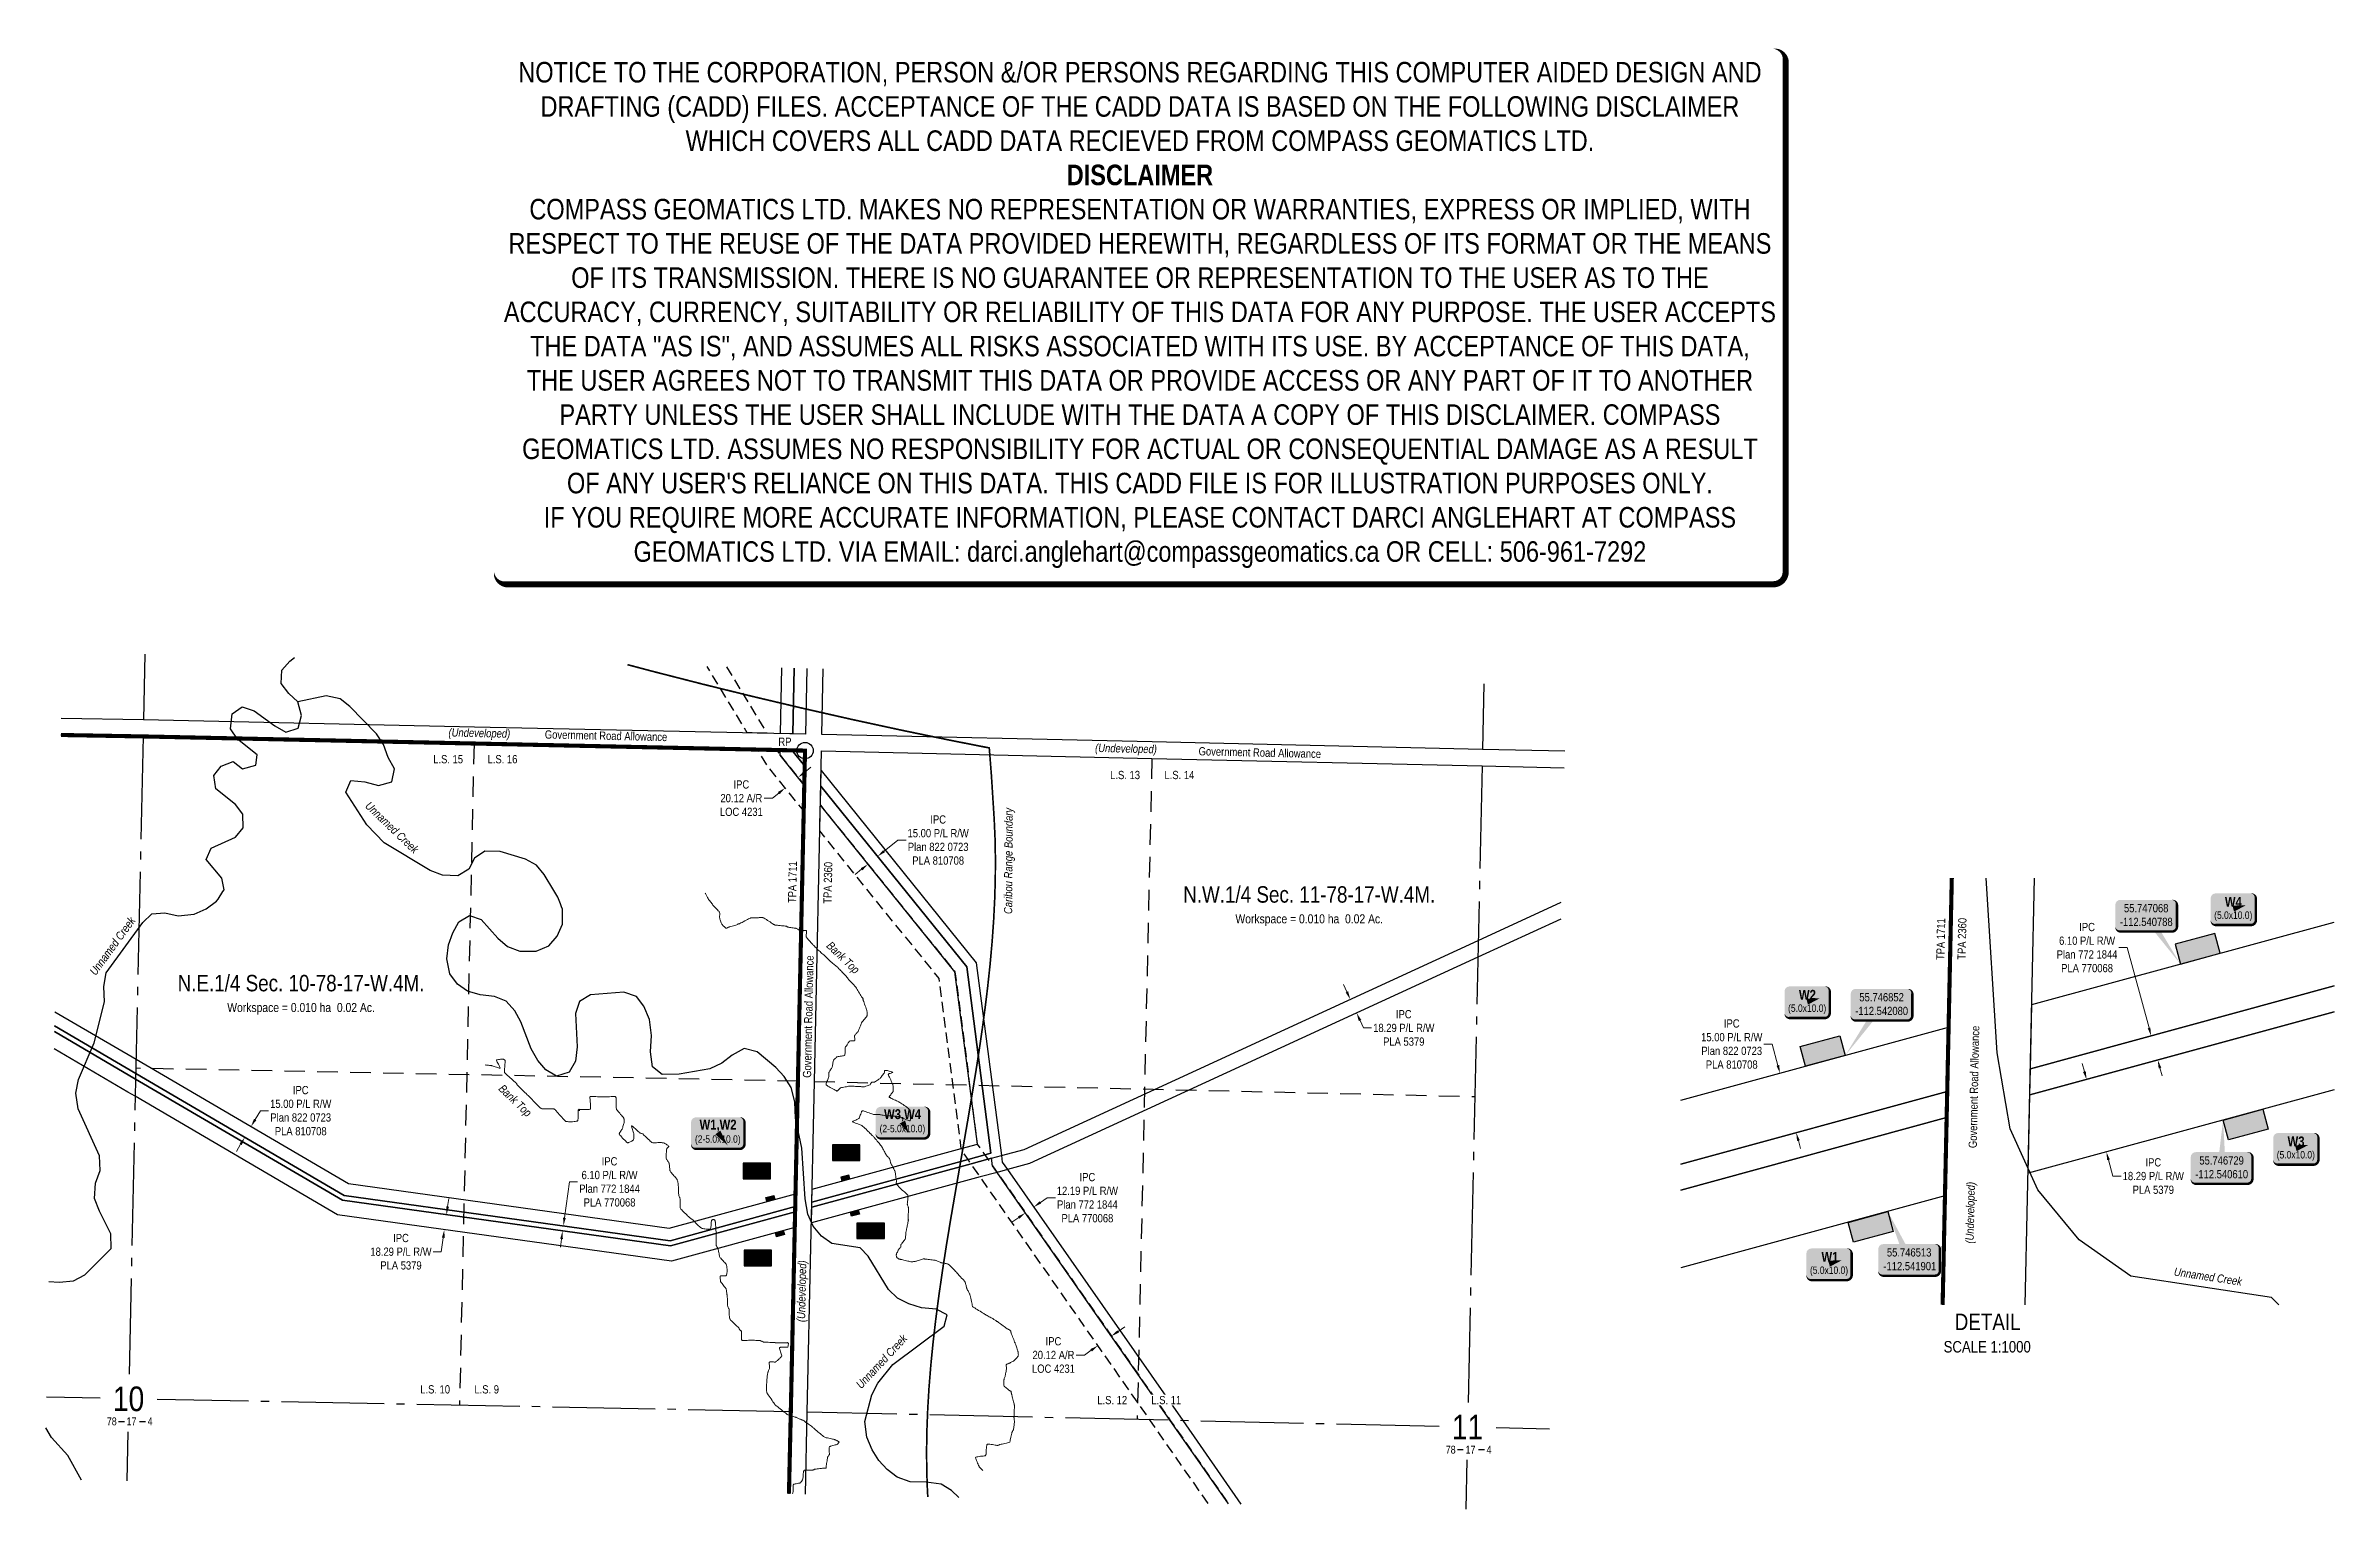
# Model space of a CAD drawing. Extents: x 402313 to 405098, y 6178605 to 6180387.
import ezdxf
from ezdxf.enums import TextEntityAlignment as Align

# ---------------------------------------------------------------- set-up
doc = ezdxf.new("R2010")
doc.units = 0
doc.header["$LTSCALE"] = 5
doc.header["$PDSIZE"] = 0.5
for name, pattern in [('CENTERLINEX3', [5, 2.5, -1, 0.5, -1]), ('DASHDOT2', [12.7, 6.35, -3.175, 0, -3.175]), ('foc-ACCESSROAD', [3.75, 2.5, -1.25]), ('foc-LSD', [8, 5, -3]), ('foc-QUARTERLINE', [33, 25, -3, 2, -3])]:
    doc.linetypes.add(name, pattern=pattern)
doc.layers.get('Defpoints').update_dxf_attribs({"color": 9})
for name, color, linetype in [('10', 1, 'Continuous'), ('35', 37, 'Continuous'), ('9', 3, 'Continuous'), ('AS-WILDLIFE', 131, 'DASHDOT2'), ('C-AR', 13, 'foc-ACCESSROAD'), ('C-RW', 13, 'Continuous'), ('C-SYMBOL', 7, 'Continuous'), ('DETAIL-T', 7, 'Continuous'), ('L-AREAREQUIRED', 7, 'Continuous'), ('L-ROAD-T', 7, 'Continuous'), ('L-SEC', 7, 'Continuous'), ('L-SECLBL', 7, 'Continuous'), ('L-SECQ', 8, 'foc-QUARTERLINE'), ('L-SECTION-LSD', 7, 'foc-LSD'), ('P-TEMP-BLOCKS', 250, 'Continuous'), ('P-TEMP-H', 41, 'Continuous'), ('P-TEMP_WORKSPACE', 46, 'Continuous'), ('T-CREEK', 160, 'Continuous'), ('T-WATER', 160, 'Continuous'), ('T-WATER-T', 170, 'Continuous')]:
    doc.layers.add(name, color=color, linetype=linetype)
doc.layers.add('AS-TRAPPER BOUNDARY', color=7, linetype='CENTERLINEX3', true_color=0xb85c00, transparency=0.6)
doc.layers.add('AS-TRAPPER-T', color=7, linetype='Continuous', true_color=0xc26100)
doc.layers.add('P-100m WELL BORE BUFFER', color=7, linetype='Continuous', true_color=0xf5ffd6)
for name, color, linetype, lineweight in [('C-AR-T', 13, 'Continuous', 9), ('C-RW-T', 13, 'Continuous', 9), ('T-ELEVATION', 48, 'Continuous', 18), ('T-TEXT', 48, 'Continuous', 18)]:
    doc.layers.add(name, color=color, linetype=linetype, lineweight=lineweight)
doc.layers.add('DISCLAIMER', color=7, linetype='Continuous', plot=False)
doc.styles.add('100L', font='ARIALN.TTF', dxfattribs={"height": 11})
doc.styles.add('175L', font='ARIALN.TTF', dxfattribs={"height": 20})
doc.styles.add('240', font='ARIALN.TTF', dxfattribs={"height": 30})
doc.styles.add('80', font='ARIALN.TTF', dxfattribs={"height": 10})
doc.styles.add('80CG', font='ARIALN.TTF', dxfattribs={"height": 10})
doc.styles.add('80L', font='ARIALN.TTF', dxfattribs={"height": 10})
doc.styles.add('80LS', font='ARIALNI.TTF', dxfattribs={"height": 10})
doc.styles.add('BOLD', font='ARIALNB.TTF')
doc.styles.add('foc-LtypeFont', font='ARIALN.TTF', dxfattribs={"height": 7.35})
doc.styles.add('SIMPLEX', font='ARIALN.TTF')
doc.linetypes.add('foc-TOPO-flowdirection-NOLINE', pattern='A,0,[">",foc-LtypeFont,S=0.3,R=0,X=0,Y=-0.945],-20,[">",foc-LtypeFont,S=0.3,R=0,X=0,Y=-0.945],0', length=20)
doc.dimstyles.new('Compass 5 000', dxfattribs={"dimscale": 5, "dimtxt": 9, "dimasz": 2, "dimexe": 0.2, "dimexo": 0.0625, "dimgap": 0.5, "dimtad": 0, "dimtih": 1, "dimtoh": 1, "dimzin": 0, "dimdsep": 46, "dimtxsty": '80CG', "dimcen": 0.1, "dimse1": 1, "dimse2": 1, "dimclrd": 256, "dimclrt": 256, "dimaunit": 1, "dimadec": 4, "dimazin": 0, "dimtfac": 0.06, "dimtofl": 0, "dimtmove": 0, "dimatfit": 1, "dimfxl": 0.2, "dimtolj": 1, "dimtzin": 0, "dimlwd": -1, "dimarcsym": 0})

msp = doc.modelspace()

# ---------------------------------------------------------------- texts
at = {"layer": 'AS-TRAPPER-T', "style": '80L'}
for s, p in [('TPA 1711', (403226.325, 6179342.882)), ('TPA 2360', (403269.41, 6179342.127)), ('TPA 1711', (404623.69, 6179273.529)), ('TPA 2360', (404649.519, 6179273.966))]:
    msp.add_text(s, height=9.9941, rotation=88.769061, dxfattribs=at).set_placement(p)
at = {"layer": 'AS-WILDLIFE', "insert": (403486.103, 6179394.297), "char_height": 10, "attachment_point": 5, "rotation": 89.69093, "style": '240'}
msp.add_mtext_dynamic_manual_height_columns('{\\fArial Narrow|b0|i1|c0|p34;Caribou Range Boundary}', width=144.70437, gutter_width=45, heights=[0], dxfattribs=at)
at = {"layer": 'C-SYMBOL', "color": 3, "style": '175L'}
for s, p in [('N.W.1/4 Sec. 11-78-17-W.4M.', (403850.755, 6179337.525)), ('N.E.1/4 Sec. 10-78-17-W.4M.', (402623.915, 6179229.599))]:
    msp.add_text(s, height=19.99256, dxfattribs=at).set_placement(p, align=Align.BOTTOM_CENTER)
at = {"layer": 'DETAIL-T', "color": 3, "insert": (404622.284, 6178843.276), "char_height": 20, "width": 105.50559, "attachment_point": 1, "style": '80CG'}
msp.add_mtext('\\pi13.9397;DETAIL\\P\\pi0.46289;{\\H0.7x;SCALE 1:1000}', dxfattribs=at)
at = {"layer": 'L-AREAREQUIRED', "color": 5, "style": '100L'}
for p in [(403850.755, 6179315.034), (402623.915, 6179207.108)]:
    msp.add_text('Workspace = 0.010 ha  0.02 Ac.', height=10.99591, dxfattribs=at).set_placement(p, align=Align.BOTTOM_CENTER)
at = {"layer": 'L-ROAD-T', "style": '80L'}
for height, rotation, p in [(10, 358.773231, (402995.052, 6179546.714)), (10, 88.768695, (403241.135, 6179204.822)), (9.99628, 88.768695, (404659.673, 6179119.235))]:
    msp.add_text('Government Road Allowance', height=height, rotation=rotation, dxfattribs=at).set_placement(p, align=Align.MIDDLE_CENTER)
at = {"layer": 'T-TEXT', "style": '80LS'}
for height, p in [(9.99628, (404655.019, 6178966.123)), (10, (403233.002, 6178870.589))]:
    msp.add_text('(Undeveloped)', height=height, rotation=88.768695, dxfattribs=at).set_placement(p, align=Align.MIDDLE_CENTER)
at = {"layer": 'T-TEXT', "char_height": 9.99628, "attachment_point": 1, "rotation": 316.121994, "style": '80L'}
for insert in [(403269.412, 6179297.284), (402870.355, 6179123.21)]:
    msp.add_mtext_dynamic_manual_height_columns('{\\fArial Narrow|b0|i1|c0|p34;Bank Top}', width=48.89263, gutter_width=50, heights=[0], dxfattribs=dict(at, insert=insert))
at = {"layer": 'T-WATER-T', "char_height": 9.99628, "attachment_point": 1, "style": '80L'}
for insert, rotation in [((402707.968, 6179467.479), 316.121994), ((402365.91, 6179260.008), 53.991079), ((404904.034, 6178899.505), 351.438439), ((403298.363, 6178757.932), 47.069867)]:
    msp.add_mtext_dynamic_manual_height_columns('{\\fArial Narrow|b0|i1|c0|p34;Unnamed Creek}', width=84.11091, gutter_width=50, heights=[0], dxfattribs=dict(at, insert=insert, rotation=rotation))

# ---------------------------------------------------------------- blocks, each defined once
blk = doc.blocks.new('RP')
at = {"layer": '35', "color": 3}
blk.add_circle((0, 0), 10, dxfattribs=at)
at = {"layer": '35', "color": 3, "style": '80'}
blk.add_attdef('RP_001', (-32.4, 5.8), '', height=10, dxfattribs=at)
blk = doc.blocks.new('L-SECLBL')
at = {"layer": '9', "color": 7}
for p, q in [((-5.1, -27.8), (-12.3, -27.8)), ((20.7, -27.8), (13.5, -27.8))]:
    blk.add_line(p, q, dxfattribs=at)
at = {"layer": '10', "color": 2, "style": 'SIMPLEX'}
blk.add_attdef('SEC', text='', height=30, dxfattribs=at).set_placement((0, 0), align=Align.MIDDLE)
at = {"layer": '10', "color": 5, "style": '80L'}
blk.add_attdef('TWP', text='', height=9.5, dxfattribs=at).set_placement((-14.4, -27.4), align=Align.MIDDLE_RIGHT)
blk.add_attdef('RGE', text='', height=9.5, dxfattribs=at).set_placement((3.6, -27.4), align=Align.MIDDLE_CENTER)
blk.add_attdef('MER', text='', height=9.5, dxfattribs=at).set_placement((23.2, -27.4), align=Align.MIDDLE_LEFT)
blk = doc.blocks.new('*D489')
at = {"layer": 'C-RW-T', "transparency": 16777216}
for p, q in [((402802.2, 6178973.6), (402803.6, 6178983.5)), ((402797, 6178935.7), (402794.6, 6178918.6)), ((402794.6, 6178918.6), (402784.6, 6178918.6))]:
    blk.add_line(p, q, dxfattribs=at)
for points in [[(402800.6, 6178973.8), (402803.9, 6178973.4), (402800.9, 6178963.7)], [(402795.3, 6178935.9), (402798.6, 6178935.4), (402798.3, 6178945.6)]]:
    blk.add_solid(points, dxfattribs=at)
at = {"layer": 'Defpoints', "color": 0, "transparency": 16777216}
for p in [(402805.1, 6178963.1), (402798.3, 6178945.6), (402802.6, 6178945)]:
    blk.add_point(p, dxfattribs=at)
at = {"layer": 'C-RW-T', "transparency": 16777216, "insert": (402745.5, 6178918.6), "char_height": 10, "attachment_point": 5, "style": '80CG'}
blk.add_mtext('\\A1;IPC\\P18.29 P/L R/W\\PPLA 5379', dxfattribs=at)
blk = doc.blocks.new('*D490')
at = {"layer": 'C-RW-T', "transparency": 16777216}
for p, q in [((402568.1, 6179079.6), (402574.4, 6179090.3)), ((402574.4, 6179090.3), (402584.4, 6179090.3)), ((402550.4, 6179049.4), (402545.4, 6179040.8))]:
    blk.add_line(p, q, dxfattribs=at)
for points in [[(402566.6, 6179080.4), (402569.5, 6179078.7), (402563, 6179071)], [(402549, 6179050.2), (402551.8, 6179048.5), (402555.5, 6179058)]]:
    blk.add_solid(points, dxfattribs=at)
at = {"layer": 'Defpoints', "color": 0, "transparency": 16777216}
for p in [(402560.9, 6179072.2), (402563, 6179071), (402553.3, 6179059.3)]:
    blk.add_point(p, dxfattribs=at)
at = {"layer": 'C-RW-T', "transparency": 16777216, "insert": (402623.5, 6179090.3), "char_height": 10, "attachment_point": 5, "style": '80CG'}
blk.add_mtext('\\A1;IPC\\P15.00 P/L R/W\\PPlan 822 0723\\PPLA 810708', dxfattribs=at)
blk = doc.blocks.new('*D491')
at = {"layer": 'C-RW-T', "transparency": 16777216}
for p, q in [((402944.5, 6178960), (402950.5, 6179003.6)), ((402950.5, 6179003.6), (402960.5, 6179003.6)), ((402940.9, 6178934.1), (402939.5, 6178924.2))]:
    blk.add_line(p, q, dxfattribs=at)
for points in [[(402942.8, 6178960.2), (402946.1, 6178959.7), (402943.1, 6178950.1)], [(402939.2, 6178934.4), (402942.5, 6178933.9), (402942.2, 6178944)]]:
    blk.add_solid(points, dxfattribs=at)
at = {"layer": 'Defpoints', "color": 0, "transparency": 16777216}
for p in [(402943.1, 6178950.1), (402962.4, 6178941.2), (402963.2, 6178947.3)]:
    blk.add_point(p, dxfattribs=at)
at = {"layer": 'C-RW-T', "transparency": 16777216, "insert": (402999.3, 6179003.6), "char_height": 10, "attachment_point": 5, "style": '80CG'}
blk.add_mtext('\\A1;IPC\\P6.10 P/L R/W\\PPlan 772 1844\\PPLA 770068', dxfattribs=at)
blk = doc.blocks.new('*D492')
at = {"layer": 'C-AR-T', "transparency": 16777216}
for p, q in [((403236.4, 6179502.1), (403244.2, 6179508.4)), ((403197.4, 6179470.7), (403187.4, 6179470.7)), ((403205.2, 6179476.9), (403197.4, 6179470.7))]:
    blk.add_line(p, q, dxfattribs=at)
for points in [[(403235.4, 6179503.4), (403237.5, 6179500.8), (403228.7, 6179495.9)], [(403204.2, 6179478.2), (403206.3, 6179475.6), (403213, 6179483.2)]]:
    blk.add_solid(points, dxfattribs=at)
at = {"layer": 'Defpoints', "color": 0, "transparency": 16777216}
for p in [(403202.4, 6179496.4), (403218, 6179509), (403213, 6179483.2)]:
    blk.add_point(p, dxfattribs=at)
at = {"layer": 'C-AR-T', "transparency": 16777216, "insert": (403159.7, 6179470.7), "char_height": 10, "attachment_point": 5, "style": '80CG'}
blk.add_mtext('\\A1;IPC\\P20.12 A/R\\PLOC 4231', dxfattribs=at)
blk = doc.blocks.new('*D493')
at = {"layer": 'C-RW-T', "transparency": 16777216}
for p, q in [((403896.5, 6179234.9), (403892.4, 6179243.9)), ((403912.6, 6179200.1), (403916.7, 6179191)), ((403916.7, 6179191), (403926.7, 6179191))]:
    blk.add_line(p, q, dxfattribs=at)
for points in [[(403898.1, 6179235.6), (403895, 6179234.2), (403900.7, 6179225.8)], [(403914.1, 6179200.8), (403911, 6179199.4), (403908.4, 6179209.2)]]:
    blk.add_solid(points, dxfattribs=at)
at = {"layer": 'Defpoints', "color": 0, "transparency": 16777216}
for p in [(403915.3, 6179232.5), (403922.9, 6179215.9), (403908.4, 6179209.2)]:
    blk.add_point(p, dxfattribs=at)
at = {"layer": 'C-RW-T', "transparency": 16777216, "insert": (403965.8, 6179191), "char_height": 10, "attachment_point": 5, "style": '80CG'}
blk.add_mtext('\\A1;IPC\\P18.29 P/L R/W\\PPLA 5379', dxfattribs=at)
blk = doc.blocks.new('*D494')
at = {"layer": 'C-RW-T', "transparency": 16777216}
for p, q in [((403497.2, 6178960.2), (403489, 6178954.5)), ((403523.6, 6178978.7), (403531.8, 6178984.4)), ((403531.8, 6178984.4), (403541.8, 6178984.4))]:
    blk.add_line(p, q, dxfattribs=at)
for points in [[(403496.2, 6178961.6), (403498.1, 6178958.9), (403505.4, 6178966)], [(403522.6, 6178980), (403524.5, 6178977.3), (403515.4, 6178972.9)]]:
    blk.add_solid(points, dxfattribs=at)
at = {"layer": 'Defpoints', "color": 0, "transparency": 16777216}
for p in [(403515.4, 6178972.9), (403638.4, 6178796.6), (403628.5, 6178789.6)]:
    blk.add_point(p, dxfattribs=at)
at = {"layer": 'C-RW-T', "transparency": 16777216, "insert": (403580.8, 6178984.4), "char_height": 10, "attachment_point": 5, "style": '80CG'}
blk.add_mtext('\\A1;IPC\\P12.19 P/L R/W\\PPlan 772 1844\\PPLA 770068', dxfattribs=at)
blk = doc.blocks.new('*D495')
at = {"layer": 'C-AR-T', "transparency": 16777216}
for p, q in [((403618.3, 6178821.6), (403626.5, 6178827.4)), ((403577.2, 6178792.9), (403567.2, 6178792.9)), ((403585.4, 6178798.7), (403577.2, 6178792.9))]:
    blk.add_line(p, q, dxfattribs=at)
for points in [[(403617.3, 6178823), (403619.3, 6178820.3), (403610.1, 6178815.9)], [(403584.4, 6178800), (403586.4, 6178797.3), (403593.6, 6178804.4)]]:
    blk.add_solid(points, dxfattribs=at)
at = {"layer": 'Defpoints', "color": 0, "transparency": 16777216}
for p in [(403593.6, 6178804.4), (403597.3, 6178799), (403613.8, 6178810.6)]:
    blk.add_point(p, dxfattribs=at)
at = {"layer": 'C-AR-T', "transparency": 16777216, "insert": (403539.5, 6178792.9), "char_height": 10, "attachment_point": 5, "style": '80CG'}
blk.add_mtext('\\A1;IPC\\P20.12 A/R\\PLOC 4231', dxfattribs=at)
blk = doc.blocks.new('*D496')
at = {"layer": 'C-RW-T', "transparency": 16777216}
for p, q in [((403333.3, 6179406.1), (403350.1, 6179419.7)), ((403350.1, 6179419.7), (403360.1, 6179419.7)), ((403306, 6179384.1), (403298.2, 6179377.8))]:
    blk.add_line(p, q, dxfattribs=at)
for points in [[(403332.2, 6179407.4), (403334.3, 6179404.8), (403325.5, 6179399.8)], [(403305, 6179385.4), (403307.1, 6179382.8), (403313.8, 6179390.4)]]:
    blk.add_solid(points, dxfattribs=at)
at = {"layer": 'Defpoints', "color": 0, "transparency": 16777216}
for p in [(403325.5, 6179399.8), (403359.3, 6179334.1), (403370.9, 6179343.5)]:
    blk.add_point(p, dxfattribs=at)
at = {"layer": 'C-RW-T', "transparency": 16777216, "insert": (403399.2, 6179419.7), "char_height": 10, "attachment_point": 5, "style": '80CG'}
blk.add_mtext('\\A1;IPC\\P15.00 P/L R/W\\PPlan 822 0723\\PPLA 810708', dxfattribs=at)
blk = doc.blocks.new('*D502')
at = {"layer": 'C-RW-T', "transparency": 16777216}
for p, q in [((404413.9, 6179171.4), (404403.9, 6179171.4)), ((404421, 6179145.5), (404413.9, 6179171.4)), ((404446, 6179053.9), (404448.6, 6179044.2))]:
    blk.add_line(p, q, dxfattribs=at)
for points in [[(404422.6, 6179145.9), (404419.4, 6179145), (404423.6, 6179135.8)], [(404447.6, 6179054.3), (404444.4, 6179053.4), (404443.4, 6179063.5)]]:
    blk.add_solid(points, dxfattribs=at)
at = {"layer": 'Defpoints', "color": 0, "transparency": 16777216}
for p in [(404411, 6179132.4), (404423.6, 6179135.8), (404430.7, 6179060.1)]:
    blk.add_point(p, dxfattribs=at)
at = {"layer": 'C-RW-T', "transparency": 16777216, "insert": (404364.9, 6179171.4), "char_height": 10, "attachment_point": 5, "style": '80CG'}
blk.add_mtext('\\A1;IPC\\P15.00 P/L R/W\\PPlan 822 0723\\PPLA 810708', dxfattribs=at)
blk = doc.blocks.new('*D503')
at = {"layer": 'C-RW-T', "transparency": 16777216}
for p, q in [((404846, 6179288.8), (404836, 6179288.8)), ((404872.7, 6179191), (404846, 6179288.8)), ((404886, 6179142.3), (404888.6, 6179132.7))]:
    blk.add_line(p, q, dxfattribs=at)
for points in [[(404874.3, 6179191.4), (404871.1, 6179190.6), (404875.3, 6179181.3)], [(404887.6, 6179142.7), (404884.4, 6179141.9), (404883.3, 6179152)]]:
    blk.add_solid(points, dxfattribs=at)
at = {"layer": 'Defpoints', "color": 0, "transparency": 16777216}
for p in [(404840, 6179171.7), (404875.3, 6179181.3), (404848.1, 6179142.3)]:
    blk.add_point(p, dxfattribs=at)
at = {"layer": 'C-RW-T', "transparency": 16777216, "insert": (404797.3, 6179288.8), "char_height": 10, "attachment_point": 5, "style": '80CG'}
blk.add_mtext('\\A1;IPC\\P6.10 P/L R/W\\PPlan 772 1844\\PPLA 770068', dxfattribs=at)
blk = doc.blocks.new('*D504')
at = {"layer": 'C-RW-T', "transparency": 16777216}
for p, q in [((404794, 6179138), (404791.4, 6179147.6)), ((404823.4, 6179030.4), (404828.8, 6179010.7)), ((404828.8, 6179010.7), (404838.8, 6179010.7))]:
    blk.add_line(p, q, dxfattribs=at)
for points in [[(404795.7, 6179138.4), (404792.4, 6179137.5), (404796.7, 6179128.3)], [(404825, 6179030.9), (404821.8, 6179030), (404820.8, 6179040.1)]]:
    blk.add_solid(points, dxfattribs=at)
at = {"layer": 'Defpoints', "color": 0, "transparency": 16777216}
for p in [(404798.4, 6179128.8), (404820.8, 6179040.1), (404822.4, 6179040.5)]:
    blk.add_point(p, dxfattribs=at)
at = {"layer": 'C-RW-T', "transparency": 16777216, "insert": (404877.9, 6179010.7), "char_height": 10, "attachment_point": 5, "style": '80CG'}
blk.add_mtext('\\A1;IPC\\P18.29 P/L R/W\\PPLA 5379', dxfattribs=at)
blk = doc.blocks.new('*U505')
h = blk.add_hatch(color=254)
edge = h.paths.add_edge_path()
edge.add_line((-31.5, -20), (31.5, -20))
edge.add_arc((31.5, -14), 6, 270, 360)
edge.add_line((37.5, -14), (37.5, 12.5))
edge.add_arc((31.5, 12.5), 6, 0, 90)
edge.add_line((31.5, 18.5), (-31.5, 18.5))
edge.add_arc((-31.5, 12.5), 6, 90, 180)
edge.add_line((-37.5, 12.5), (-37.5, -14))
edge.add_arc((-31.5, -14), 6, 180, 270)
at = {"color": 1, "flags": 128}
blk.add_lwpolyline([(-44.2, -62.5, 0, 10, 0), (0, 0, 5, 5, 0)], format="xyseb", dxfattribs=at)
blk.add_lwpolyline([(-31.5, -20, 3, 3, 0), (31.5, -20, 3, 3, 0.414214), (37.5, -14, 3, 3, 0), (37.5, 12.5, 3, 0, 0.414214), (31.5, 18.5, 0, 0, 0), (-31.5, 18.5, 0, 0, 0.414214), (-37.5, 12.5, 0, 0, 0), (-37.5, -14, 0, 3, 0.414214)], format="xyseb", close=True, dxfattribs=at)
at = {"color": 1, "style": '80'}
blk.add_attdef('ENTER_TEXT_001', (-36, -5), '', height=10, dxfattribs=at)
blk = doc.blocks.new('*U506')
h = blk.add_hatch(color=254)
edge = h.paths.add_edge_path()
edge.add_line((-31.5, -20), (31.5, -20))
edge.add_arc((31.5, -14), 6, 270, 360)
edge.add_line((37.5, -14), (37.5, 12.5))
edge.add_arc((31.5, 12.5), 6, 0, 90)
edge.add_line((31.5, 18.5), (-31.5, 18.5))
edge.add_arc((-31.5, 12.5), 6, 90, 180)
edge.add_line((-37.5, 12.5), (-37.5, -14))
edge.add_arc((-31.5, -14), 6, 180, 270)
at = {"color": 1, "flags": 128}
blk.add_lwpolyline([(-31.5, -20, 3, 3, 0), (31.5, -20, 3, 3, 0.414214), (37.5, -14, 3, 3, 0), (37.5, 12.5, 3, 0, 0.414214), (31.5, 18.5, 0, 0, 0), (-31.5, 18.5, 0, 0, 0.414214), (-37.5, 12.5, 0, 0, 0), (-37.5, -14, 0, 3, 0.414214)], format="xyseb", close=True, dxfattribs=at)
blk.add_lwpolyline([(41.7, -59.6, 0, 10, 0), (0, 0, 5, 5, 0)], format="xyseb", dxfattribs=at)
at = {"color": 1, "style": '80'}
blk.add_attdef('ENTER_TEXT_001', (-36, -5), '', height=10, dxfattribs=at)
blk = doc.blocks.new('*U507')
h = blk.add_hatch(color=254)
edge = h.paths.add_edge_path()
edge.add_line((-31.5, -20), (31.5, -20))
edge.add_arc((31.5, -14), 6, 270, 360)
edge.add_line((37.5, -14), (37.5, 12.5))
edge.add_arc((31.5, 12.5), 6, 0, 90)
edge.add_line((31.5, 18.5), (-31.5, 18.5))
edge.add_arc((-31.5, 12.5), 6, 90, 180)
edge.add_line((-37.5, 12.5), (-37.5, -14))
edge.add_arc((-31.5, -14), 6, 180, 270)
at = {"color": 1, "flags": 128}
blk.add_lwpolyline([(1.8, 57.5, 0, 10, 0), (0, 0, 5, 5, 0)], format="xyseb", dxfattribs=at)
blk.add_lwpolyline([(-31.5, -20, 3, 3, 0), (31.5, -20, 3, 3, 0.414214), (37.5, -14, 3, 3, 0), (37.5, 12.5, 3, 0, 0.414214), (31.5, 18.5, 0, 0, 0), (-31.5, 18.5, 0, 0, 0.414214), (-37.5, 12.5, 0, 0, 0), (-37.5, -14, 0, 3, 0.414214)], format="xyseb", close=True, dxfattribs=at)
at = {"color": 1, "style": '80'}
blk.add_attdef('ENTER_TEXT_001', (-36, -5), '', height=10, dxfattribs=at)
blk = doc.blocks.new('*U508')
h = blk.add_hatch(color=254)
edge = h.paths.add_edge_path()
edge.add_line((-31.5, -20), (31.5, -20))
edge.add_arc((31.5, -14), 6, 270, 360)
edge.add_line((37.5, -14), (37.5, 12.5))
edge.add_arc((31.5, 12.5), 6, 0, 90)
edge.add_line((31.5, 18.5), (-31.5, 18.5))
edge.add_arc((-31.5, 12.5), 6, 90, 180)
edge.add_line((-37.5, 12.5), (-37.5, -14))
edge.add_arc((-31.5, -14), 6, 180, 270)
at = {"color": 1, "flags": 128}
blk.add_lwpolyline([(-25.9, 58.1, 0, 10, 0), (0, 0, 5, 5, 0)], format="xyseb", dxfattribs=at)
blk.add_lwpolyline([(-31.5, -20, 3, 3, 0), (31.5, -20, 3, 3, 0.414214), (37.5, -14, 3, 3, 0), (37.5, 12.5, 3, 0, 0.414214), (31.5, 18.5, 0, 0, 0), (-31.5, 18.5, 0, 0, 0.414214), (-37.5, 12.5, 0, 0, 0), (-37.5, -14, 0, 3, 0.414214)], format="xyseb", close=True, dxfattribs=at)
at = {"color": 1, "style": '80'}
blk.add_attdef('ENTER_TEXT_001', (-36, -5), '', height=10, dxfattribs=at)
blk = doc.blocks.new('Temp_Area_Small_Pink')
at = {"true_color": 0xff8aff}
h = blk.add_hatch(color=211, dxfattribs=at)
h.dxf.hatch_style = 1
h.paths.add_polyline_path([(-16.8, -9.4), (16.3, -9.4), (16.3, 9.1), (-16.8, 9.1)])
at = {"color": 250}
for points in [[(-17, -9.6), (16.5, -9.6), (16.5, 9.3), (-17, 9.3)], [(-16.9, -9.5), (16.4, -9.5), (16.4, 9.2), (-16.9, 9.2)]]:
    blk.add_lwpolyline(points, close=True, dxfattribs=at)
at = {"color": 250, "style": '80L'}
blk.add_attdef('TEMPORARY', text='', height=9, dxfattribs=at).set_placement((0, -0.1), align=Align.MIDDLE_CENTER)
blk = doc.blocks.new('*U509')
at = {"true_color": 0xff8aff}
h = blk.add_hatch(color=211, dxfattribs=at)
edge = h.paths.add_edge_path()
edge.add_line((-26.5, -20), (26.5, -20))
edge.add_arc((26.5, -14), 6, 270, 360)
edge.add_line((32.5, -14), (32.5, 12.5))
edge.add_arc((26.5, 12.5), 6, 0, 90)
edge.add_line((26.5, 18.5), (-26.5, 18.5))
edge.add_arc((-26.5, 12.5), 6, 90, 180)
edge.add_line((-32.5, 12.5), (-32.5, -14))
edge.add_arc((-26.5, -14), 6, 180, 270)
at = {"color": 250, "flags": 128}
blk.add_lwpolyline([(-26.5, -20, 3, 3, 0), (26.5, -20, 3, 3, 0.414214), (32.5, -14, 3, 3, 0), (32.5, 12.5, 3, 0, 0.414214), (26.5, 18.5, 0, 0, 0), (-26.5, 18.5, 0, 0, 0.414214), (-32.5, 12.5, 0, 0, 0), (-32.5, -14, 0, 3, 0.414214)], format="xyseb", close=True, dxfattribs=at)
at = {"flags": 128}
blk.add_lwpolyline([(12.1, -15.7, 0, 7.5, 0), (0, 0, 0, 0, 0)], format="xyseb", dxfattribs=at)
at = {"color": 250}
for tag, p, height, style in [('TEMP_AREA_W1_001', (-9.2, 2.2), 12, 'BOLD'), ('ENTER_TEXT_001', (-30.7, -12.5), 9, '80')]:
    blk.add_attdef(tag, p, '', height=height, dxfattribs=dict(at, style=style))
blk = doc.blocks.new('*U510')
at = {"true_color": 0xff8aff}
h = blk.add_hatch(color=211, dxfattribs=at)
edge = h.paths.add_edge_path()
edge.add_line((-26.5, -20), (26.5, -20))
edge.add_arc((26.5, -14), 6, 270, 360)
edge.add_line((32.5, -14), (32.5, 12.5))
edge.add_arc((26.5, 12.5), 6, 0, 90)
edge.add_line((26.5, 18.5), (-26.5, 18.5))
edge.add_arc((-26.5, 12.5), 6, 90, 180)
edge.add_line((-32.5, 12.5), (-32.5, -14))
edge.add_arc((-26.5, -14), 6, 180, 270)
at = {"color": 250, "flags": 128}
blk.add_lwpolyline([(-26.5, -20, 3, 3, 0), (26.5, -20, 3, 3, 0.414214), (32.5, -14, 3, 3, 0), (32.5, 12.5, 3, 0, 0.414214), (26.5, 18.5, 0, 0, 0), (-26.5, 18.5, 0, 0, 0.414214), (-32.5, 12.5, 0, 0, 0), (-32.5, -14, 0, 3, 0.414214)], format="xyseb", close=True, dxfattribs=at)
at = {"flags": 128}
blk.add_lwpolyline([(7.5, -13.2, 0, 7.5, 0), (0, 0, 0, 0, 0)], format="xyseb", dxfattribs=at)
at = {"color": 250}
for tag, p, height, style in [('TEMP_AREA_W1_001', (-9.2, 2.2), 12, 'BOLD'), ('ENTER_TEXT_001', (-30.7, -12.5), 9, '80')]:
    blk.add_attdef(tag, p, '', height=height, dxfattribs=dict(at, style=style))
blk = doc.blocks.new('*U511')
at = {"true_color": 0xff8aff}
h = blk.add_hatch(color=211, dxfattribs=at)
edge = h.paths.add_edge_path()
edge.add_line((-21.5, -20), (21.5, -20))
edge.add_arc((21.5, -14), 6, 270, 360)
edge.add_line((27.5, -14), (27.5, 12.5))
edge.add_arc((21.5, 12.5), 6, 0, 90)
edge.add_line((21.5, 18.5), (-21.5, 18.5))
edge.add_arc((-21.5, 12.5), 6, 90, 180)
edge.add_line((-27.5, 12.5), (-27.5, -14))
edge.add_arc((-21.5, -14), 6, 180, 270)
at = {"color": 250, "flags": 128}
blk.add_lwpolyline([(-21.5, -20, 3, 3, 0), (21.5, -20, 3, 3, 0.414214), (27.5, -14, 3, 3, 0), (27.5, 12.5, 3, 0, 0.414214), (21.5, 18.5, 0, 0, 0), (-21.5, 18.5, 0, 0, 0.414214), (-27.5, 12.5, 0, 0, 0), (-27.5, -14, 0, 3, 0.414214)], format="xyseb", close=True, dxfattribs=at)
at = {"flags": 128}
blk.add_lwpolyline([(15.5, 4.1, 0, 7.5, 0), (0, 0, 0, 0, 0)], format="xyseb", dxfattribs=at)
at = {"color": 250}
for tag, p, height, style in [('TEMP_AREA_W1_001', (-9.2, 2.2), 12, 'BOLD'), ('ENTER_TEXT_001', (-30.7, -12.5), 9, '80')]:
    blk.add_attdef(tag, p, '', height=height, dxfattribs=dict(at, style=style))
blk = doc.blocks.new('Disclaimer_Legal')
at = {"layer": 'DISCLAIMER', "color": 254, "flags": 128}
blk.add_lwpolyline([(-3613, -1105, 37.5, 37.5, 0), (4096, -1105, 37.5, 37.5, 0.414214), (4171, -1030, 37.5, 37.5, 0), (4171, 2079, 37.5, 0, 0.414214), (4096, 2154, 0, 0, 0), (-3613, 2154, 0, 0, 0.414214), (-3688, 2079, 0, 0, 0), (-3688, -1030, 0, 37.5, 0.414214)], format="xyseb", close=True, dxfattribs=at)
at = {"layer": 'DISCLAIMER', "color": 254, "insert": (242, 534), "char_height": 125, "width": 7717.57, "attachment_point": 5, "style": '80'}
blk.add_mtext('NOTICE TO THE CORPORATION, PERSON &/OR PERSONS REGARDING THIS COMPUTER AIDED DESIGN AND DRAFTING (CADD) FILES. ACCEPTANCE OF THE CADD DATA IS BASED ON THE FOLLOWING DISCLAIMER WHICH COVERS ALL CADD DATA RECIEVED FROM COMPASS GEOMATICS LTD.\\P{\\fArial Narrow|b1|i0|c0|p34;DISCLAIMER}\\PCOMPASS GEOMATICS LTD. MAKES NO REPRESENTATION OR WARRANTIES, EXPRESS OR IMPLIED, WITH RESPECT TO THE REUSE OF THE DATA PROVIDED HEREWITH, REGARDLESS OF ITS FORMAT OR THE MEANS OF ITS TRANSMISSION. THERE IS NO GUARANTEE OR REPRESENTATION TO THE USER AS TO THE ACCURACY, CURRENCY, SUITABILITY OR RELIABILITY OF THIS DATA FOR ANY PURPOSE. THE USER ACCEPTS THE DATA "AS IS", AND ASSUMES ALL RISKS ASSOCIATED WITH ITS USE. BY ACCEPTANCE OF THIS DATA, THE USER AGREES NOT TO TRANSMIT THIS DATA OR PROVIDE ACCESS OR ANY PART OF IT TO ANOTHER PARTY UNLESS THE USER SHALL INCLUDE WITH THE DATA A COPY OF THIS DISCLAIMER. COMPASS GEOMATICS LTD. ASSUMES NO RESPONSIBILITY FOR ACTUAL OR CONSEQUENTIAL DAMAGE AS A RESULT OF ANY USER\'S RELIANCE ON THIS DATA. THIS CADD FILE IS FOR ILLUSTRATION PURPOSES ONLY.\\PIF YOU REQUIRE MORE ACCURATE INFORMATION, PLEASE CONTACT DARCI ANGLEHART AT COMPASS GEOMATICS LTD. VIA EMAIL: darci.anglehart@compassgeomatics.ca OR CELL: 506-961-7292', dxfattribs=at)

# ---------------------------------------------------------------- dimensions: what is measured, and where the dimension line sits
at = {"layer": 'C-AR-T'}
dim = msp.add_aligned_dim(p1=(403218.037, 6179509.031), p2=(403202.38, 6179496.392), distance=16.926, text='IPC\\P20.12 A/R\\PLOC 4231', dimstyle='Compass 5 000', dxfattribs=at)
dim.commit()
dim.dimension.update_dxf_attribs({"geometry": '*D492', "text_midpoint": (403159.714, 6179470.66)})
at = {"layer": 'C-RW-T'}
for base, p1, p2, angle, text, picture, middle in [((403325.473, 6179399.81), (403359.254, 6179334.092), (403370.921, 6179343.51), 38.912044, 'IPC\\P15.00 P/L R/W\\PPlan 822 0723\\PPLA 810708', '*D496', (403399.172, 6179419.679)), ((402563.031, 6179070.959), (402553.31, 6179059.276), (402560.885, 6179072.215), 59.654689, 'IPC\\P15.00 P/L R/W\\PPlan 822 0723\\PPLA 810708', '*D490', (402623.456, 6179090.328)), ((402943.087, 6178950.063), (402962.385, 6178941.225), (402963.224, 6178947.261), 82.079323, 'IPC\\P6.10 P/L R/W\\PPlan 772 1844\\PPLA 770068', '*D491', (402999.257, 6179003.582)), ((403515.352, 6178972.938), (403628.451, 6178789.621), (403638.445, 6178796.598), 34.916607, 'IPC\\P12.19 P/L R/W\\PPlan 772 1844\\PPLA 770068', '*D494', (403580.838, 6178984.386)), ((402798.339, 6178945.58), (402805.087, 6178963.109), (402802.567, 6178944.992), 262.079544, 'IPC\\P18.29 P/L R/W\\PPLA 5379', '*D489', (402745.504, 6178918.631))]:
    dim = msp.add_linear_dim(base=base, p1=p1, p2=p2, angle=angle, text=text, dimstyle='Compass 5 000', dxfattribs=at)
    dim.commit()
    dim.dimension.update_dxf_attribs({"geometry": picture, "text_midpoint": middle, "dimtype": 161})
at = {"layer": 'C-RW-T', "color": 5}
for base, p1, p2, angle, text, picture, middle in [((404875.323, 6179181.349), (404848.052, 6179142.324), (404840.033, 6179171.722), 105.258414, 'IPC\\P6.10 P/L R/W\\PPlan 772 1844\\PPLA 770068', '*D503', (404797.279, 6179288.829)), ((404423.637, 6179135.831), (404430.736, 6179060.059), (404411.004, 6179132.384), 105.26038, 'IPC\\P15.00 P/L R/W\\PPlan 822 0723\\PPLA 810708', '*D502', (404364.856, 6179171.365)), ((404820.752, 6179040.076), (404798.357, 6179128.767), (404822.427, 6179040.533), 285.258926, 'IPC\\P18.29 P/L R/W\\PPLA 5379', '*D504', (404877.86, 6179010.669))]:
    dim = msp.add_linear_dim(base=base, p1=p1, p2=p2, angle=angle, text=text, dimstyle='Compass 5 000', dxfattribs=at)
    dim.commit()
    dim.dimension.update_dxf_attribs({"geometry": picture, "text_midpoint": middle, "dimtype": 161})
at = {"layer": 'C-RW-T'}
dim = msp.add_aligned_dim(p1=(403915.301, 6179232.479), p2=(403922.946, 6179215.861), distance=-16.043, text='IPC\\P18.29 P/L R/W\\PPLA 5379', dimstyle='Compass 5 000', dxfattribs=at)
dim.commit()
dim.dimension.update_dxf_attribs({"geometry": '*D493', "text_midpoint": (403965.817, 6179190.987)})

# ---------------------------------------------------------------- hatches: boundary and pattern name
at = {"layer": 'P-TEMP-H'}
h = msp.add_hatch(color=256, dxfattribs=at)
h.dxf.hatch_style = 1
h.paths.add_polyline_path([(404904.383, 6179292.89), (404910.96, 6179268.78), (404959.179, 6179281.934), (404952.602, 6179306.044)])
h = msp.add_hatch(color=256, dxfattribs=at)
h.dxf.hatch_style = 1
h.paths.add_polyline_path([(404454.764, 6179144.323), (404448.186, 6179168.433), (404496.405, 6179181.588), (404502.983, 6179157.478)])
h = msp.add_hatch(color=256, dxfattribs=at)
h.dxf.hatch_style = 1
h.paths.add_polyline_path([(404962.779, 6179078.821), (405010.998, 6179091.974), (405017.575, 6179067.865), (404969.355, 6179054.711)])
h = msp.add_hatch(color=256, dxfattribs=at)
h.dxf.hatch_style = 1
h.paths.add_polyline_path([(403190.769, 6178979.65), (403189.454, 6178984.472), (403199.097, 6178987.103), (403200.413, 6178982.281)])
h = msp.add_hatch(color=256, dxfattribs=at)
h.dxf.hatch_style = 1
h.paths.add_polyline_path([(403280.693, 6179009.363), (403282.008, 6179004.541), (403291.652, 6179007.172), (403290.337, 6179011.994)])
h = msp.add_hatch(color=256, dxfattribs=at)
h.dxf.hatch_style = 1
h.paths.add_polyline_path([(403292.372, 6178966.549), (403302.016, 6178969.18), (403303.331, 6178964.358), (403293.687, 6178961.728)])
h = msp.add_hatch(color=256, dxfattribs=at)
h.dxf.hatch_style = 1
h.paths.add_polyline_path([(404561.387, 6178943.409), (404513.168, 6178930.254), (404506.59, 6178954.363), (404554.809, 6178967.519)])
h = msp.add_hatch(color=256, dxfattribs=at)
h.dxf.hatch_style = 1
h.paths.add_polyline_path([(403212.094, 6178939.467), (403202.45, 6178936.836), (403201.134, 6178941.658), (403210.778, 6178944.289)])

# ---------------------------------------------------------------- linework, layer by layer
at = {"layer": 'AS-TRAPPER BOUNDARY', "const_width": 5, "flags": 128}
for points in [[(403217.622, 6178623.996), (403219.874, 6178723.933), (403237.169, 6179528.604), (402431.657, 6179545.854), (402331.709, 6179547.604)], [(404621.528, 6178853.964), (404632.693, 6179373.454)]]:
    msp.add_lwpolyline(points, dxfattribs=at)
at = {"layer": 'AS-WILDLIFE', "const_width": 2, "flags": 128}
msp.add_lwpolyline([(403386.593, 6178620.134), (403386.102, 6178628.326), (403385.304, 6178652.123), (403385.103, 6178676.467), (403385.498, 6178701.394), (403386.49, 6178727.004), (403388.082, 6178753.385), (403390.282, 6178780.668), (403392.946, 6178807.552), (403396.189, 6178835.595), (403400.041, 6178865.055), (403404.565, 6178896.413), (403409.232, 6178926.455), (403414.698, 6178959.761), (403436.224, 6179084.468), (403444.841, 6179136.502), (403449.203, 6179164.618), (403453.024, 6179190.885), (403456.377, 6179215.814), (403459.298, 6179239.663), (403462.379, 6179268.275), (403464.849, 6179295.767), (403466.725, 6179322.33), (403468.016, 6179348.091), (403468.728, 6179373.19), (403468.86, 6179397.669), (403468.413, 6179421.595), (403467.386, 6179445.019), (403463.971, 6179498.777), (403461.388, 6179531.851), (403413.589, 6179541.256), (403353.895, 6179553.603), (403293.918, 6179566.609), (403233.682, 6179580.268), (403173.208, 6179594.576), (403112.517, 6179609.526), (403051.634, 6179625.114), (403021.133, 6179633.217)], dxfattribs=at)
at = {"layer": 'C-AR', "flags": 128}
for points in [[(403141.594, 6179630.637), (403190.595, 6179549.711), (403166.973, 6179550.215), (403117.958, 6179631.144)], [(403727.664, 6178612.337), (403665.173, 6178701.86), (403656.745, 6178713.926), (403450.33, 6179009.64), (403439.212, 6179025.568), (403435.509, 6179030.873), (403427.512, 6179042.329), (403427.274, 6179044.168), (403400.445, 6179251.031), (403255.185, 6179430.978), (403255.856, 6179462.181), (403419.668, 6179259.251), (403446.848, 6179049.686), (403456.122, 6179036.496), (403459.826, 6179031.19), (403465.403, 6179023.201), (403470.944, 6179015.263), (403681.681, 6178713.355), (403752.597, 6178611.767)]]:
    msp.add_lwpolyline(points, dxfattribs=at)
msp.add_lwpolyline([(403206.81, 6179522.938), (403236.263, 6179486.454), (403235.592, 6179455.25), (403191.153, 6179510.3), (403179.317, 6179529.838), (403202.936, 6179529.334), (403206.81, 6179522.938)], close=True, dxfattribs=at)
at = {"layer": 'C-RW'}
for points in [[(403224.086, 6179628.871), (403222.37, 6179549.033), (403207.378, 6179549.353), (403209.095, 6179629.192)], [(403239.318, 6179628.545), (403237.601, 6179548.709), (403222.37, 6179549.033), (403224.086, 6179628.871)], [(403752.597, 6178611.767), (403681.681, 6178713.355), (403470.944, 6179015.263), (403465.403, 6179023.201), (403464.211, 6179032.388), (403459.826, 6179031.19), (403439.212, 6179025.568), (403245.334, 6178972.678), (403245.471, 6178979.032), (403435.509, 6179030.873), (403456.122, 6179036.496), (403463.42, 6179038.487), (403433.994, 6179265.376), (403256.356, 6179485.432), (403256.762, 6179504.335), (403445.639, 6179270.354), (403476.082, 6179035.625), (403477.106, 6179027.729), (403483.43, 6179018.669), (403696.786, 6178713.01), (403767.702, 6178611.421)], [(404157.068, 6179323.576), (404056.048, 6179277.099), (403510.236, 6179025.982), (403483.43, 6179018.669), (403470.944, 6179015.263), (403450.331, 6179009.64), (403244.924, 6178953.606), (403245.334, 6178972.678), (403439.212, 6179025.568), (403459.826, 6179031.19), (403464.211, 6179032.387), (403476.082, 6179035.625), (403503.963, 6179043.231), (404056.5, 6179297.442), (404157.52, 6179343.919)], [(405098.072, 6179242.112), (404728.272, 6179141.235), (404729.952, 6179219.403), (405098.072, 6179319.821)], [(405098.072, 6179210.53), (404727.59, 6179109.462), (404728.272, 6179141.235), (405098.072, 6179242.112)], [(402324.331, 6179210.697), (402423.053, 6179152.904), (402681.521, 6179001.593), (403072.046, 6178947.259), (403225.574, 6178989.146), (403225.238, 6178973.513), (403073.027, 6178931.984), (402676.511, 6178987.151), (402422.677, 6179135.75), (402323.955, 6179193.544)], [(405098.072, 6179115.729), (404725.54, 6179014.102), (404727.59, 6179109.462), (405098.072, 6179210.53)], [(402323.803, 6179186.571), (402422.524, 6179128.778), (402674.475, 6178981.28), (403073.425, 6178925.776), (403225.101, 6178967.158), (403224.691, 6178948.085), (403074.62, 6178907.142), (402668.363, 6178963.663), (402422.066, 6179107.85), (402413.281, 6179112.993), (402323.344, 6179165.643)], [(402323.955, 6179193.544), (402422.677, 6179135.75), (402676.511, 6178987.151), (403073.027, 6178931.984), (403225.238, 6178973.513), (403225.102, 6178967.158), (403073.425, 6178925.776), (402674.475, 6178981.28), (402422.524, 6179128.778), (402323.803, 6179186.571)], [(404303.095, 6179102.944), (404628.789, 6179191.802), (404627.109, 6179113.637), (404303.095, 6179025.234)], [(404303.095, 6179025.234), (404627.109, 6179113.637), (404626.427, 6179081.861), (404303.095, 6178993.648)], [(404303.095, 6178993.649), (404626.425, 6179081.861), (404624.374, 6178986.498), (404303.095, 6178898.845)]]:
    msp.add_lwpolyline(points, dxfattribs=at)
for points in [[(403236.763, 6179509.706), (403236.263, 6179486.454), (403206.81, 6179522.938), (403206.946, 6179529.248), (403221.234, 6179528.943), (403236.763, 6179509.706)], [(403236.763, 6179509.706), (403221.233, 6179528.944), (403237.169, 6179528.604), (403236.763, 6179509.706)], [(403435.509, 6179030.873), (403245.471, 6178979.032), (403245.807, 6178994.666), (403427.274, 6179044.168), (403446.863, 6179049.568), (403419.668, 6179259.251), (403255.856, 6179462.181), (403256.356, 6179485.432), (403433.994, 6179265.376), (403463.42, 6179038.487), (403456.122, 6179036.496), (403435.509, 6179030.873)]]:
    msp.add_lwpolyline(points, close=True, dxfattribs=at)
at = {"layer": 'L-SEC'}
for p, q in [((403239.317, 6179628.545), (403237.601, 6179548.709)), ((403257.706, 6179548.255), (403259.422, 6179628.091)), ((402331.709, 6179547.604), (402431.657, 6179545.854)), ((402432.099, 6179565.959), (402332.149, 6179567.709)), ((402431.657, 6179545.854), (402834.413, 6179537.229)), ((402834.851, 6179557.334), (402432.099, 6179565.959)), ((403237.601, 6179548.709), (402834.851, 6179557.334)), ((403659.685, 6179539.176), (403257.706, 6179548.255)), ((402834.413, 6179537.229), (403237.169, 6179528.604)), ((403237.169, 6179528.604), (403228.521, 6179126.268)), ((403248.625, 6179125.811), (403257.274, 6179528.15)), ((403257.274, 6179528.15), (403659.247, 6179519.07)), ((403659.247, 6179519.07), (404061.22, 6179509.991)), ((404061.661, 6179530.096), (403659.685, 6179539.176)), ((404161.604, 6179527.837), (404061.661, 6179530.096)), ((404061.22, 6179509.991), (404161.157, 6179507.732)), ((404632.69, 6179373.454), (404621.525, 6178853.964)), ((404722.096, 6178853.964), (404733.261, 6179373.454)), ((403228.521, 6179126.268), (403219.874, 6178723.933)), ((403239.978, 6178723.472), (403248.625, 6179125.811)), ((403219.874, 6178723.933), (403217.622, 6178623.996)), ((403237.726, 6178623.537), (403239.978, 6178723.472))]:
    msp.add_line(p, q, dxfattribs=at)
at = {"layer": 'L-SECQ'}
for p, q in [((402433.855, 6179645.794), (402432.099, 6179565.959)), ((404063.413, 6179609.93), (404061.661, 6179530.096)), ((402431.657, 6179545.854), (402414.658, 6178769.558)), ((404061.22, 6179509.991), (404044.014, 6178735.103)), ((402379.463, 6178740.231), (402314.057, 6178741.5)), ((403219.874, 6178723.933), (402448.733, 6178738.888)), ((404008.83, 6178705.894), (403239.978, 6178723.472)), ((402413.126, 6178699.575), (402411.813, 6178639.625)), ((404143.286, 6178702.82), (404078.096, 6178704.311)), ((404042.46, 6178665.12), (404041.129, 6178605.171))]:
    msp.add_line(p, q, dxfattribs=at)
at = {"layer": 'L-SECTION-LSD'}
for p, q in [((402834.413, 6179537.229), (402816.729, 6178731.751)), ((403659.247, 6179519.07), (403641.455, 6178714.294)), ((403228.521, 6179126.268), (402422.812, 6179141.922)), ((403248.625, 6179125.811), (404052.284, 6179107.546))]:
    msp.add_line(p, q, dxfattribs=at)
at = {"layer": 'P-TEMP_WORKSPACE'}
for points in [[(404904.383, 6179292.89), (404910.96, 6179268.78), (404959.179, 6179281.934), (404952.602, 6179306.044)], [(404454.764, 6179144.323), (404448.186, 6179168.433), (404496.405, 6179181.588), (404502.983, 6179157.478)], [(404962.779, 6179078.821), (405010.998, 6179091.974), (405017.575, 6179067.865), (404969.355, 6179054.711)], [(403190.769, 6178979.65), (403189.454, 6178984.472), (403199.097, 6178987.103), (403200.413, 6178982.281)], [(403280.693, 6179009.363), (403282.008, 6179004.541), (403291.652, 6179007.172), (403290.337, 6179011.994)], [(403292.372, 6178966.549), (403302.016, 6178969.18), (403303.331, 6178964.358), (403293.687, 6178961.728)], [(404561.387, 6178943.409), (404513.168, 6178930.254), (404506.59, 6178954.363), (404554.809, 6178967.519)], [(403212.094, 6178939.467), (403202.45, 6178936.836), (403201.134, 6178941.658), (403210.778, 6178944.289)]]:
    msp.add_lwpolyline(points, close=True, dxfattribs=at)
at = {"layer": 'T-CREEK', "linetype": 'foc-TOPO-flowdirection-NOLINE', "flags": 128}
for points in [[(402317.139, 6178882.267), (402329.591, 6178881.373), (402346.924, 6178883.212), (402360.679, 6178890.629), (402392.986, 6178922.482), (402392.396, 6178940.307), (402378.457, 6178968.107), (402372.603, 6178983.28), (402373.605, 6179001.977), (402379.389, 6179017.591), (402378.509, 6179035.158), (402352.537, 6179092.557), (402349.944, 6179111.489), (402353.063, 6179128.116), (402372.218, 6179173.048), (402384.688, 6179222.606), (402384.043, 6179241.463), (402386.851, 6179258.193), (402431.259, 6179319.295), (402442.287, 6179329.97), (402458.263, 6179331.069), (402474.193, 6179327.364), (402493.946, 6179329.394), (402508.479, 6179335.882), (402521.097, 6179345.244), (402522.833, 6179347.94), (402528.824, 6179357.25), (402530.171, 6179359.237), (402528.632, 6179367.322), (402527.488, 6179373.34), (402508.482, 6179395.946), (402514.539, 6179409.874), (402544.064, 6179423.357), (402553.298, 6179434.665), (402552.958, 6179451.226), (402544.136, 6179462.84), (402520.201, 6179482.206), (402517.7, 6179498.288), (402526.619, 6179509.821), (402541.456, 6179515.17), (402552.551, 6179506.469), (402568.779, 6179510.8), (402570.651, 6179523.473), (402546.486, 6179542.585), (402537.916, 6179555.183), (402540.041, 6179573.338), (402552.211, 6179582.005), (402566.755, 6179576.953), (402592.025, 6179558.748), (402605.248, 6179551.138), (402620.548, 6179555.781), (402624.579, 6179571.239), (402620.127, 6179588.088)], [(402356.642, 6178640.695), (402339.972, 6178670.515), (402320.389, 6178692.547), (402313.239, 6178704.17)]]:
    msp.add_lwpolyline(points, dxfattribs=at)
at = {"layer": 'T-CREEK'}
for points in [[(402317.139, 6178882.267), (402329.591, 6178881.373), (402346.924, 6178883.212), (402360.679, 6178890.629), (402392.986, 6178922.482), (402392.396, 6178940.307), (402378.457, 6178968.107), (402372.603, 6178983.28), (402373.605, 6179001.977), (402379.389, 6179017.591), (402378.509, 6179035.158), (402352.537, 6179092.557), (402349.944, 6179111.489), (402353.063, 6179128.116), (402372.218, 6179173.048), (402384.688, 6179222.606), (402384.043, 6179241.463), (402386.851, 6179258.193), (402431.259, 6179319.295), (402442.287, 6179329.97), (402458.263, 6179331.069), (402474.193, 6179327.364), (402493.946, 6179329.394), (402508.479, 6179335.882), (402521.097, 6179345.244), (402522.833, 6179347.94), (402528.824, 6179357.25), (402530.171, 6179359.237), (402528.632, 6179367.322), (402527.488, 6179373.34), (402508.482, 6179395.946), (402514.539, 6179409.874), (402544.064, 6179423.357), (402553.298, 6179434.665), (402552.958, 6179451.226), (402544.136, 6179462.84), (402520.201, 6179482.206), (402517.7, 6179498.288), (402526.619, 6179509.821), (402541.456, 6179515.17), (402552.551, 6179506.469), (402568.779, 6179510.8), (402570.651, 6179523.473), (402546.486, 6179542.585), (402537.916, 6179555.183), (402540.041, 6179573.338), (402552.211, 6179582.005), (402566.755, 6179576.953), (402592.025, 6179558.748), (402605.248, 6179551.138), (402620.548, 6179555.781), (402624.579, 6179571.239), (402620.127, 6179588.088)], [(402356.642, 6178640.695), (402339.972, 6178670.515), (402320.389, 6178692.547), (402313.239, 6178704.17)]]:
    msp.add_lwpolyline(points, dxfattribs=at)
at = {"layer": 'T-ELEVATION', "linetype": 'Continuous', "lineweight": 15, "elevation": 555}
msp.add_lwpolyline([(403453.559, 6178652.244), (403452.673, 6178653.152), (403451.794, 6178654.066), (403450.969, 6178654.943), (403450.245, 6178655.741), (403449.669, 6178656.421), (403449.289, 6178656.94), (403448.933, 6178657.576), (403448.43, 6178658.573), (403447.828, 6178659.838), (403447.174, 6178661.277), (403446.516, 6178662.796), (403445.902, 6178664.303), (403445.379, 6178665.703), (403444.995, 6178666.904), (403444.819, 6178667.658), (403444.781, 6178668.071), (403444.805, 6178668.263), (403444.833, 6178668.332), (403444.879, 6178668.391), (403445.039, 6178668.507), (403445.436, 6178668.677), (403446.217, 6178668.894), (403447.508, 6178669.147), (403449.034, 6178669.379), (403450.672, 6178669.586), (403452.299, 6178669.767), (403453.791, 6178669.919), (403455.025, 6178670.039), (403455.877, 6178670.126), (403456.226, 6178670.175), (403456.421, 6178670.345), (403456.678, 6178670.631), (403456.916, 6178670.922), (403457.055, 6178671.111), (403457.17, 6178671.351), (403457.304, 6178671.687), (403457.391, 6178671.94), (403457.415, 6178672.299), (403457.464, 6178673.199), (403457.539, 6178674.51), (403457.642, 6178676.101), (403457.774, 6178677.842), (403457.937, 6178679.604), (403458.131, 6178681.255), (403458.357, 6178682.667), (403458.563, 6178683.536), (403458.733, 6178683.993), (403458.852, 6178684.189), (403458.915, 6178684.251), (403458.989, 6178684.297), (403459.203, 6178684.367), (403459.675, 6178684.425), (403460.544, 6178684.421), (403461.931, 6178684.309), (403463.54, 6178684.11), (403465.254, 6178683.855), (403466.953, 6178683.577), (403468.518, 6178683.308), (403469.832, 6178683.081), (403470.774, 6178682.927), (403471.226, 6178682.88), (403471.609, 6178682.962), (403472.148, 6178683.126), (403472.765, 6178683.336), (403473.382, 6178683.553), (403473.919, 6178683.742), (403474.3, 6178683.866), (403474.767, 6178683.985), (403475.75, 6178684.228), (403477.116, 6178684.563), (403478.732, 6178684.957), (403480.464, 6178685.379), (403482.181, 6178685.796), (403483.748, 6178686.177), (403485.033, 6178686.488), (403485.903, 6178686.699), (403486.226, 6178686.777), (403486.307, 6178686.777), (403486.384, 6178686.781), (403486.394, 6178686.858), (403486.401, 6178686.94), (403486.471, 6178687.268), (403486.662, 6178688.155), (403486.944, 6178689.465), (403487.29, 6178691.061), (403487.67, 6178692.809), (403488.057, 6178694.573), (403488.42, 6178696.217), (403488.733, 6178697.606), (403488.967, 6178698.603), (403489.092, 6178699.073), (403489.269, 6178699.435), (403489.557, 6178699.935), (403489.901, 6178700.505), (403490.242, 6178701.075), (403490.525, 6178701.576), (403490.692, 6178701.94), (403490.783, 6178702.366), (403490.925, 6178703.209), (403491.101, 6178704.352), (403491.295, 6178705.685), (403491.491, 6178707.091), (403491.674, 6178708.458), (403491.826, 6178709.673), (403491.933, 6178710.62), (403491.977, 6178711.188), (403491.957, 6178711.774), (403491.888, 6178712.595), (403491.789, 6178713.557), (403491.677, 6178714.567), (403491.572, 6178715.53), (403491.491, 6178716.352), (403491.453, 6178716.94), (403491.46, 6178717.497), (403491.492, 6178718.419), (403491.542, 6178719.6), (403491.604, 6178720.936), (403491.671, 6178722.324), (403491.737, 6178723.659), (403491.795, 6178724.837), (403491.839, 6178725.753), (403491.861, 6178726.304), (403491.88, 6178726.879), (403491.909, 6178727.686), (403491.939, 6178728.632), (403491.964, 6178729.623), (403491.977, 6178730.566), (403491.971, 6178731.37), (403491.937, 6178731.94), (403491.842, 6178732.44), (403491.635, 6178733.341), (403491.341, 6178734.552), (403490.985, 6178735.98), (403490.592, 6178737.533), (403490.186, 6178739.119), (403489.793, 6178740.646), (403489.437, 6178742.022), (403489.144, 6178743.155), (403488.936, 6178743.953), (403488.841, 6178744.324), (403488.736, 6178744.745), (403488.582, 6178745.357), (403488.416, 6178746.02), (403488.276, 6178746.595), (403488.199, 6178746.94), (403488.161, 6178747.31), (403488.123, 6178747.843), (403488.065, 6178748.361), (403487.969, 6178748.683), (403487.753, 6178748.836), (403487.368, 6178749.015), (403486.916, 6178749.199), (403486.501, 6178749.369), (403486.226, 6178749.502), (403485.934, 6178749.712), (403485.312, 6178750.175), (403484.45, 6178750.828), (403483.443, 6178751.607), (403482.381, 6178752.447), (403481.357, 6178753.286), (403480.464, 6178754.059), (403479.792, 6178754.701), (403479.435, 6178755.15), (403479.265, 6178755.685), (403479.131, 6178756.489), (403479.031, 6178757.472), (403478.964, 6178758.545), (403478.926, 6178759.617), (403478.916, 6178760.6), (403478.93, 6178761.404), (403478.968, 6178761.94), (403479.096, 6178762.5), (403479.343, 6178763.276), (403479.663, 6178764.182), (403480.013, 6178765.13), (403480.349, 6178766.034), (403480.625, 6178766.809), (403480.798, 6178767.367), (403480.919, 6178767.93), (403481.103, 6178768.886), (403481.33, 6178770.121), (403481.58, 6178771.519), (403481.831, 6178772.965), (403482.063, 6178774.346), (403482.257, 6178775.545), (403482.392, 6178776.448), (403482.447, 6178776.94), (403482.402, 6178777.473), (403482.279, 6178778.244), (403482.127, 6178779.124), (403481.997, 6178779.988), (403481.945, 6178780.58), (403481.953, 6178780.924), (403481.987, 6178781.09), (403482.014, 6178781.152), (403482.046, 6178781.199), (403482.151, 6178781.3), (403482.395, 6178781.468), (403482.852, 6178781.713), (403483.567, 6178782.04), (403484.355, 6178782.367), (403485.123, 6178782.674), (403485.777, 6178782.94), (403486.226, 6178783.142), (403486.641, 6178783.36), (403487.288, 6178783.701), (403488.091, 6178784.131), (403488.976, 6178784.613), (403489.867, 6178785.11), (403490.69, 6178785.587), (403491.369, 6178786.007), (403491.83, 6178786.335), (403492.279, 6178786.751), (403492.92, 6178787.408), (403493.679, 6178788.226), (403494.484, 6178789.126), (403495.26, 6178790.027), (403495.934, 6178790.849), (403496.43, 6178791.514), (403496.677, 6178791.94), (403496.753, 6178792.397), (403496.769, 6178793.071), (403496.74, 6178793.878), (403496.679, 6178794.731), (403496.599, 6178795.548), (403496.513, 6178796.242), (403496.437, 6178796.729), (403496.317, 6178797.171), (403496.071, 6178797.951), (403495.728, 6178798.988), (403495.316, 6178800.207), (403494.862, 6178801.528), (403494.394, 6178802.873), (403493.942, 6178804.165), (403493.533, 6178805.325), (403493.195, 6178806.276), (403492.956, 6178806.94), (403492.7, 6178807.619), (403492.286, 6178808.697), (403491.75, 6178810.076), (403491.133, 6178811.662), (403490.471, 6178813.356), (403489.803, 6178815.065), (403489.168, 6178816.691), (403488.604, 6178818.138), (403488.148, 6178819.311), (403487.84, 6178820.113), (403487.717, 6178820.448), (403487.679, 6178820.758), (403487.649, 6178821.205), (403487.611, 6178821.647), (403487.548, 6178821.94), (403487.394, 6178822.149), (403487.112, 6178822.457), (403486.774, 6178822.795), (403486.455, 6178823.097), (403486.226, 6178823.293), (403485.949, 6178823.46), (403485.451, 6178823.729), (403484.833, 6178824.055), (403484.195, 6178824.39), (403483.637, 6178824.69), (403483.26, 6178824.906), (403482.886, 6178825.165), (403482.1, 6178825.727), (403480.991, 6178826.524), (403479.649, 6178827.493), (403478.163, 6178828.568), (403476.622, 6178829.682), (403475.116, 6178830.772), (403473.734, 6178831.771), (403472.565, 6178832.613), (403471.699, 6178833.235), (403471.226, 6178833.569), (403470.779, 6178833.869), (403470.161, 6178834.278), (403469.427, 6178834.759), (403468.634, 6178835.275), (403467.84, 6178835.788), (403467.102, 6178836.261), (403466.475, 6178836.657), (403466.018, 6178836.94), (403465.556, 6178837.206), (403464.785, 6178837.639), (403463.777, 6178838.199), (403462.606, 6178838.847), (403461.344, 6178839.544), (403460.065, 6178840.252), (403458.84, 6178840.93), (403457.744, 6178841.541), (403456.848, 6178842.045), (403456.226, 6178842.404), (403455.619, 6178842.771), (403454.623, 6178843.386), (403453.321, 6178844.194), (403451.799, 6178845.143), (403450.139, 6178846.18), (403448.425, 6178847.251), (403446.741, 6178848.305), (403445.172, 6178849.288), (403443.801, 6178850.146), (403442.712, 6178850.828), (403441.989, 6178851.281), (403441.715, 6178851.45), (403441.56, 6178851.513), (403441.353, 6178851.593), (403441.226, 6178851.652), (403441.13, 6178851.802), (403441.06, 6178851.94), (403441.042, 6178852.039), (403441.027, 6178852.139), (403440.958, 6178852.458), (403440.769, 6178853.327), (403440.484, 6178854.632), (403440.127, 6178856.257), (403439.722, 6178858.088), (403439.294, 6178860.008), (403438.865, 6178861.904), (403438.461, 6178863.66), (403438.105, 6178865.162), (403437.821, 6178866.293), (403437.633, 6178866.94), (403437.398, 6178867.497), (403437.039, 6178868.239), (403436.591, 6178869.114), (403436.09, 6178870.067), (403435.569, 6178871.046), (403435.064, 6178871.999), (403434.611, 6178872.871), (403434.245, 6178873.611), (403434, 6178874.166), (403433.81, 6178874.743), (403433.591, 6178875.543), (403433.35, 6178876.502), (403433.092, 6178877.554), (403432.826, 6178878.634), (403432.556, 6178879.678), (403432.291, 6178880.62), (403432.036, 6178881.396), (403431.798, 6178881.94), (403431.461, 6178882.434), (403430.934, 6178883.075), (403430.269, 6178883.818), (403429.517, 6178884.622), (403428.729, 6178885.443), (403427.955, 6178886.238), (403427.246, 6178886.963), (403426.652, 6178887.575), (403426.226, 6178888.031), (403425.799, 6178888.514), (403425.145, 6178889.263), (403424.319, 6178890.213), (403423.377, 6178891.298), (403422.373, 6178892.451), (403421.363, 6178893.607), (403420.404, 6178894.7), (403419.551, 6178895.664), (403418.859, 6178896.432), (403418.383, 6178896.94), (403417.874, 6178897.453), (403417.161, 6178898.164), (403416.299, 6178899.01), (403415.347, 6178899.93), (403414.361, 6178900.862), (403413.399, 6178901.743), (403412.517, 6178902.513), (403411.774, 6178903.109), (403411.226, 6178903.47), (403410.64, 6178903.694), (403409.796, 6178903.919), (403408.768, 6178904.141), (403407.631, 6178904.358), (403406.459, 6178904.567), (403405.328, 6178904.764), (403404.31, 6178904.945), (403403.482, 6178905.108), (403402.917, 6178905.249), (403402.328, 6178905.468), (403401.528, 6178905.809), (403400.587, 6178906.229), (403399.575, 6178906.688), (403398.562, 6178907.144), (403397.62, 6178907.557), (403396.817, 6178907.885), (403396.226, 6178908.087), (403395.659, 6178908.199), (403394.694, 6178908.347), (403393.423, 6178908.522), (403391.941, 6178908.713), (403390.339, 6178908.911), (403388.712, 6178909.107), (403387.153, 6178909.291), (403385.754, 6178909.453), (403384.608, 6178909.584), (403383.81, 6178909.674), (403383.451, 6178909.714), (403383.105, 6178909.754), (403382.609, 6178909.811), (403382.063, 6178909.867), (403381.568, 6178909.904), (403381.226, 6178909.903), (403380.879, 6178909.811), (403380.134, 6178909.583), (403379.087, 6178909.252), (403377.834, 6178908.851), (403376.471, 6178908.413), (403375.092, 6178907.971), (403373.794, 6178907.558), (403372.672, 6178907.208), (403371.822, 6178906.953), (403371.339, 6178906.826), (403370.823, 6178906.747), (403370.094, 6178906.66), (403369.236, 6178906.576), (403368.335, 6178906.502), (403367.477, 6178906.447), (403366.745, 6178906.419), (403366.226, 6178906.427), (403365.746, 6178906.506), (403364.86, 6178906.692), (403363.66, 6178906.96), (403362.238, 6178907.288), (403360.688, 6178907.653), (403359.102, 6178908.029), (403357.573, 6178908.395), (403356.194, 6178908.727), (403355.057, 6178909.001), (403354.255, 6178909.194), (403353.882, 6178909.283), (403353.465, 6178909.363), (403352.864, 6178909.471), (403352.206, 6178909.596), (403351.618, 6178909.727), (403351.226, 6178909.856), (403350.915, 6178910.052), (403350.458, 6178910.39), (403349.935, 6178910.81), (403349.425, 6178911.249), (403349.008, 6178911.646), (403348.767, 6178911.94), (403348.633, 6178912.28), (403348.496, 6178912.802), (403348.372, 6178913.417), (403348.275, 6178914.038), (403348.218, 6178914.577), (403348.218, 6178914.948), (403348.35, 6178915.356), (403348.663, 6178916.119), (403349.1, 6178917.117), (403349.607, 6178918.235), (403350.128, 6178919.355), (403350.609, 6178920.36), (403350.993, 6178921.132), (403351.226, 6178921.555), (403351.534, 6178921.929), (403352.024, 6178922.442), (403352.596, 6178923.019), (403353.15, 6178923.582), (403353.585, 6178924.056), (403353.802, 6178924.363), (403353.841, 6178924.744), (403353.807, 6178925.323), (403353.748, 6178925.969), (403353.711, 6178926.552), (403353.741, 6178926.94), (403353.943, 6178927.251), (403354.412, 6178927.861), (403355.077, 6178928.692), (403355.864, 6178929.668), (403356.7, 6178930.715), (403357.514, 6178931.754), (403358.233, 6178932.711), (403358.783, 6178933.509), (403359.093, 6178934.072), (403359.248, 6178934.643), (403359.384, 6178935.465), (403359.501, 6178936.463), (403359.603, 6178937.562), (403359.69, 6178938.687), (403359.766, 6178939.763), (403359.831, 6178940.713), (403359.888, 6178941.464), (403359.938, 6178941.94), (403360.03, 6178942.477), (403360.173, 6178943.229), (403360.346, 6178944.108), (403360.532, 6178945.03), (403360.711, 6178945.908), (403360.864, 6178946.658), (403360.972, 6178947.193), (403361.088, 6178947.752), (403361.293, 6178948.726), (403361.561, 6178949.993), (403361.863, 6178951.431), (403362.174, 6178952.92), (403362.465, 6178954.337), (403362.71, 6178955.56), (403362.881, 6178956.468), (403362.952, 6178956.94), (403362.939, 6178957.384), (403362.882, 6178958.017), (403362.8, 6178958.744), (403362.714, 6178959.472), (403362.644, 6178960.106), (403362.612, 6178960.553), (403362.629, 6178961.005), (403362.681, 6178961.904), (403362.759, 6178963.138), (403362.853, 6178964.598), (403362.953, 6178966.174), (403363.051, 6178967.755), (403363.135, 6178969.233), (403363.198, 6178970.496), (403363.228, 6178971.435), (403363.217, 6178971.94), (403363.098, 6178972.413), (403362.872, 6178973.068), (403362.582, 6178973.832), (403362.27, 6178974.632), (403361.98, 6178975.396), (403361.756, 6178976.051), (403361.641, 6178976.524), (403361.652, 6178976.98), (403361.735, 6178977.789), (403361.868, 6178978.868), (403362.031, 6178980.133), (403362.201, 6178981.501), (403362.358, 6178982.887), (403362.48, 6178984.207), (403362.545, 6178985.379), (403362.533, 6178986.318), (403362.421, 6178986.94), (403362.095, 6178987.44), (403361.439, 6178988.182), (403360.52, 6178989.114), (403359.403, 6178990.184), (403358.154, 6178991.341), (403356.838, 6178992.534), (403355.521, 6178993.711), (403354.27, 6178994.822), (403353.149, 6178995.814), (403352.224, 6178996.637), (403351.561, 6178997.24), (403351.226, 6178997.57), (403350.881, 6178998.012), (403350.405, 6178998.667), (403349.862, 6178999.443), (403349.315, 6179000.251), (403348.828, 6179000.997), (403348.467, 6179001.59), (403348.295, 6179001.94), (403348.258, 6179002.362), (403348.284, 6179002.989), (403348.338, 6179003.688), (403348.387, 6179004.325), (403348.399, 6179004.766), (403348.353, 6179005.183), (403348.242, 6179006.064), (403348.078, 6179007.301), (403347.873, 6179008.787), (403347.641, 6179010.415), (403347.393, 6179012.079), (403347.142, 6179013.67), (403346.9, 6179015.082), (403346.68, 6179016.208), (403346.495, 6179016.94), (403346.228, 6179017.596), (403345.785, 6179018.519), (403345.212, 6179019.635), (403344.554, 6179020.872), (403343.858, 6179022.157), (403343.168, 6179023.419), (403342.529, 6179024.585), (403341.989, 6179025.583), (403341.591, 6179026.34), (403341.382, 6179026.783), (403341.229, 6179027.303), (403341.058, 6179028.049), (403340.874, 6179028.929), (403340.681, 6179029.851), (403340.483, 6179030.721), (403340.286, 6179031.449), (403340.093, 6179031.94), (403339.77, 6179032.373), (403339.235, 6179032.951), (403338.568, 6179033.615), (403337.852, 6179034.307), (403337.168, 6179034.971), (403336.599, 6179035.548), (403336.226, 6179035.981), (403335.948, 6179036.439), (403335.49, 6179037.277), (403334.894, 6179038.406), (403334.2, 6179039.735), (403333.451, 6179041.177), (403332.688, 6179042.641), (403331.952, 6179044.039), (403331.285, 6179045.281), (403330.729, 6179046.277), (403330.324, 6179046.94), (403329.891, 6179047.526), (403329.203, 6179048.396), (403328.319, 6179049.481), (403327.297, 6179050.714), (403326.196, 6179052.028), (403325.075, 6179053.356), (403323.993, 6179054.63), (403323.008, 6179055.784), (403322.18, 6179056.75), (403321.566, 6179057.46), (403321.226, 6179057.849), (403320.832, 6179058.275), (403320.273, 6179058.864), (403319.614, 6179059.551), (403318.919, 6179060.268), (403318.255, 6179060.95), (403317.685, 6179061.529), (403317.275, 6179061.94), (403316.891, 6179062.319), (403316.175, 6179063.024), (403315.198, 6179063.982), (403314.027, 6179065.125), (403312.733, 6179066.38), (403311.383, 6179067.678), (403310.048, 6179068.948), (403308.795, 6179070.118), (403307.695, 6179071.119), (403306.815, 6179071.879), (403306.226, 6179072.328), (403305.532, 6179072.68), (403304.451, 6179073.124), (403303.092, 6179073.635), (403301.562, 6179074.188), (403299.969, 6179074.755), (403298.422, 6179075.314), (403297.028, 6179075.837), (403295.897, 6179076.299), (403295.254, 6179076.608), (403294.96, 6179076.796), (403294.867, 6179076.897), (403294.854, 6179076.94), (403294.862, 6179076.986), (403294.935, 6179077.091), (403295.173, 6179077.274), (403295.696, 6179077.562), (403296.608, 6179077.977), (403297.709, 6179078.434), (403298.899, 6179078.915), (403300.073, 6179079.4), (403301.131, 6179079.868), (403301.97, 6179080.301), (403302.487, 6179080.679), (403302.862, 6179081.255), (403303.324, 6179082.216), (403303.839, 6179083.445), (403304.376, 6179084.821), (403304.9, 6179086.226), (403305.38, 6179087.54), (403305.782, 6179088.644), (403306.075, 6179089.42), (403306.226, 6179089.747), (403306.528, 6179089.913), (403307.016, 6179090.093), (403307.52, 6179090.237), (403307.871, 6179090.294), (403308.224, 6179090.185), (403309.054, 6179089.889), (403310.26, 6179089.447), (403311.741, 6179088.898), (403313.394, 6179088.283), (403315.117, 6179087.644), (403316.809, 6179087.021), (403318.368, 6179086.456), (403319.691, 6179085.988), (403320.678, 6179085.658), (403321.226, 6179085.508), (403321.759, 6179085.469), (403322.505, 6179085.475), (403323.391, 6179085.511), (403324.348, 6179085.564), (403325.307, 6179085.621), (403326.196, 6179085.668), (403326.946, 6179085.691), (403327.487, 6179085.678), (403328.03, 6179085.597), (403328.87, 6179085.432), (403329.926, 6179085.207), (403331.117, 6179084.945), (403332.36, 6179084.67), (403333.573, 6179084.405), (403334.677, 6179084.172), (403335.588, 6179083.996), (403336.226, 6179083.9), (403336.836, 6179083.862), (403337.676, 6179083.843), (403338.678, 6179083.838), (403339.774, 6179083.844), (403340.897, 6179083.854), (403341.979, 6179083.866), (403342.953, 6179083.873), (403343.751, 6179083.873), (403344.305, 6179083.86), (403344.907, 6179083.824), (403345.738, 6179083.767), (403346.722, 6179083.692), (403347.78, 6179083.604), (403348.836, 6179083.505), (403349.814, 6179083.401), (403350.636, 6179083.294), (403351.226, 6179083.19), (403351.798, 6179082.995), (403352.799, 6179082.593), (403354.131, 6179082.035), (403355.698, 6179081.373), (403357.402, 6179080.657), (403359.146, 6179079.938), (403360.834, 6179079.267), (403362.368, 6179078.696), (403363.651, 6179078.275), (403364.431, 6179078.081), (403364.841, 6179078.036), (403365.018, 6179078.06), (403365.076, 6179078.089), (403365.121, 6179078.136), (403365.201, 6179078.29), (403365.295, 6179078.666), (403365.376, 6179079.406), (403365.412, 6179080.644), (403365.382, 6179082.142), (403365.297, 6179083.806), (403365.164, 6179085.539), (403364.993, 6179087.248), (403364.791, 6179088.838), (403364.567, 6179090.213), (403364.331, 6179091.278), (403364.09, 6179091.94), (403363.683, 6179092.43), (403362.945, 6179093.094), (403361.939, 6179093.894), (403360.728, 6179094.792), (403359.375, 6179095.753), (403357.943, 6179096.738), (403356.495, 6179097.711), (403355.094, 6179098.636), (403353.804, 6179099.474), (403352.687, 6179100.189), (403351.807, 6179100.744), (403351.226, 6179101.102), (403350.591, 6179101.44), (403349.635, 6179101.896), (403348.437, 6179102.444), (403347.076, 6179103.057), (403345.631, 6179103.709), (403344.181, 6179104.373), (403342.806, 6179105.022), (403341.585, 6179105.629), (403340.596, 6179106.169), (403340.025, 6179106.535), (403339.753, 6179106.761), (403339.655, 6179106.886), (403339.633, 6179106.94), (403339.625, 6179107.007), (403339.648, 6179107.173), (403339.778, 6179107.49), (403340.099, 6179108.023), (403340.686, 6179108.824), (403341.408, 6179109.724), (403342.191, 6179110.667), (403342.96, 6179111.596), (403343.638, 6179112.455), (403344.152, 6179113.188), (403344.426, 6179113.739), (403344.526, 6179114.323), (403344.572, 6179115.147), (403344.573, 6179116.143), (403344.536, 6179117.244), (403344.468, 6179118.381), (403344.378, 6179119.487), (403344.273, 6179120.494), (403344.161, 6179121.334), (403344.05, 6179121.94), (403343.84, 6179122.536), (403343.422, 6179123.507), (403342.845, 6179124.765), (403342.159, 6179126.222), (403341.413, 6179127.792), (403340.657, 6179129.388), (403339.941, 6179130.922), (403339.313, 6179132.307), (403338.825, 6179133.457), (403338.568, 6179134.149), (403338.469, 6179134.505), (403338.454, 6179134.655), (403338.463, 6179134.702), (403338.498, 6179134.761), (403338.634, 6179134.884), (403338.98, 6179135.083), (403339.652, 6179135.365), (403340.701, 6179135.73), (403341.82, 6179136.091), (403342.833, 6179136.426), (403343.451, 6179136.663), (403343.742, 6179136.815), (403343.834, 6179136.901), (403343.845, 6179136.94), (403343.833, 6179136.97), (403343.749, 6179137.045), (403343.487, 6179137.184), (403342.921, 6179137.413), (403341.948, 6179137.747), (403340.788, 6179138.11), (403339.557, 6179138.472), (403338.37, 6179138.806), (403337.342, 6179139.084), (403336.589, 6179139.277), (403336.226, 6179139.358), (403335.862, 6179139.377), (403335.326, 6179139.375), (403334.747, 6179139.346), (403334.342, 6179139.299), (403334.116, 6179139.246), (403334.018, 6179139.202), (403333.988, 6179139.177), (403333.967, 6179139.145), (403333.941, 6179139.042), (403333.931, 6179138.81), (403333.957, 6179138.4), (403334.018, 6179137.82), (403334.064, 6179137.289), (403334.044, 6179136.94), (403333.86, 6179136.63), (403333.428, 6179135.996), (403332.806, 6179135.123), (403332.057, 6179134.097), (403331.24, 6179133.003), (403330.417, 6179131.926), (403329.647, 6179130.952), (403328.992, 6179130.165), (403328.512, 6179129.653), (403327.985, 6179129.219), (403327.198, 6179128.644), (403326.234, 6179127.979), (403325.172, 6179127.273), (403324.094, 6179126.575), (403323.08, 6179125.936), (403322.21, 6179125.404), (403321.565, 6179125.03), (403321.226, 6179124.863), (403320.87, 6179124.829), (403320.343, 6179124.85), (403319.731, 6179124.896), (403319.126, 6179124.935), (403318.616, 6179124.939), (403318.29, 6179124.875), (403318.033, 6179124.609), (403317.693, 6179124.102), (403317.31, 6179123.467), (403316.921, 6179122.818), (403316.565, 6179122.271), (403316.28, 6179121.94), (403315.849, 6179121.718), (403315.004, 6179121.363), (403313.884, 6179120.924), (403312.625, 6179120.451), (403311.366, 6179119.992), (403310.245, 6179119.597), (403309.401, 6179119.315), (403308.97, 6179119.195), (403308.55, 6179119.197), (403307.94, 6179119.257), (403307.266, 6179119.344), (403306.653, 6179119.427), (403306.226, 6179119.477), (403305.813, 6179119.503), (403304.916, 6179119.555), (403303.642, 6179119.626), (403302.1, 6179119.712), (403300.4, 6179119.806), (403298.649, 6179119.902), (403296.958, 6179119.994), (403295.434, 6179120.077), (403294.187, 6179120.144), (403293.325, 6179120.19), (403292.958, 6179120.207), (403292.6, 6179120.213), (403292.091, 6179120.216), (403291.582, 6179120.212), (403291.226, 6179120.196), (403290.865, 6179120.137), (403290.042, 6179119.992), (403288.868, 6179119.779), (403287.455, 6179119.517), (403285.914, 6179119.225), (403284.357, 6179118.921), (403282.896, 6179118.623), (403281.643, 6179118.351), (403280.71, 6179118.123), (403280.208, 6179117.957), (403279.767, 6179117.62), (403279.192, 6179117.045), (403278.536, 6179116.335), (403277.857, 6179115.595), (403277.208, 6179114.927), (403276.749, 6179114.514), (403276.458, 6179114.311), (403276.296, 6179114.238), (403276.226, 6179114.223), (403276.178, 6179114.224), (403276.028, 6179114.258), (403275.677, 6179114.383), (403275.002, 6179114.676), (403273.881, 6179115.215), (403272.528, 6179115.905), (403271.022, 6179116.707), (403269.443, 6179117.577), (403267.869, 6179118.476), (403266.382, 6179119.362), (403265.06, 6179120.192), (403263.983, 6179120.926), (403263.352, 6179121.416), (403263.039, 6179121.713), (403262.917, 6179121.873), (403262.883, 6179121.94), (403262.86, 6179122.023), (403262.841, 6179122.234), (403262.879, 6179122.654), (403263.036, 6179123.378), (403263.371, 6179124.49), (403263.816, 6179125.753), (403264.326, 6179127.086), (403264.855, 6179128.407), (403265.355, 6179129.635), (403265.781, 6179130.688), (403266.087, 6179131.483), (403266.226, 6179131.94), (403266.25, 6179132.446), (403266.226, 6179133.166), (403266.174, 6179134.013), (403266.117, 6179134.901), (403266.078, 6179135.742), (403266.077, 6179136.451), (403266.138, 6179136.94), (403266.355, 6179137.39), (403266.786, 6179138.079), (403267.363, 6179138.932), (403268.019, 6179139.876), (403268.686, 6179140.837), (403269.297, 6179141.741), (403269.784, 6179142.515), (403270.08, 6179143.085), (403270.256, 6179143.685), (403270.46, 6179144.626), (403270.681, 6179145.803), (403270.91, 6179147.111), (403271.136, 6179148.446), (403271.349, 6179149.701), (403271.538, 6179150.772), (403271.693, 6179151.553), (403271.804, 6179151.94), (403272.036, 6179152.236), (403272.426, 6179152.626), (403272.9, 6179153.058), (403273.384, 6179153.479), (403273.803, 6179153.838), (403274.084, 6179154.081), (403274.408, 6179154.382), (403274.874, 6179154.817), (403275.391, 6179155.286), (403275.871, 6179155.691), (403276.226, 6179155.933), (403276.627, 6179156.021), (403277.462, 6179156.14), (403278.61, 6179156.289), (403279.952, 6179156.468), (403281.369, 6179156.676), (403282.741, 6179156.911), (403283.949, 6179157.172), (403284.718, 6179157.398), (403285.139, 6179157.579), (403285.331, 6179157.704), (403285.398, 6179157.768), (403285.452, 6179157.842), (403285.55, 6179158.045), (403285.671, 6179158.476), (403285.79, 6179159.245), (403285.881, 6179160.441), (403285.925, 6179161.792), (403285.938, 6179163.185), (403285.935, 6179164.509), (403285.933, 6179165.651), (403285.949, 6179166.499), (403285.999, 6179166.94), (403286.212, 6179167.334), (403286.584, 6179167.869), (403287.041, 6179168.472), (403287.512, 6179169.071), (403287.921, 6179169.594), (403288.196, 6179169.969), (403288.438, 6179170.394), (403288.82, 6179171.116), (403289.295, 6179172.014), (403289.819, 6179172.969), (403290.346, 6179173.861), (403290.83, 6179174.569), (403291.226, 6179174.975), (403291.699, 6179175.121), (403292.462, 6179175.203), (403293.415, 6179175.242), (403294.457, 6179175.264), (403295.49, 6179175.291), (403296.411, 6179175.348), (403297.002, 6179175.43), (403297.325, 6179175.521), (403297.472, 6179175.598), (403297.523, 6179175.643), (403297.562, 6179175.696), (403297.627, 6179175.848), (403297.691, 6179176.172), (403297.723, 6179176.754), (403297.703, 6179177.657), (403297.642, 6179178.668), (403297.572, 6179179.694), (403297.524, 6179180.643), (403297.527, 6179181.422), (403297.613, 6179181.94), (403297.869, 6179182.371), (403298.32, 6179182.926), (403298.904, 6179183.564), (403299.559, 6179184.241), (403300.224, 6179184.916), (403300.836, 6179185.548), (403301.333, 6179186.094), (403301.653, 6179186.512), (403301.91, 6179187.024), (403302.313, 6179187.942), (403302.822, 6179189.159), (403303.396, 6179190.565), (403303.995, 6179192.054), (403304.577, 6179193.517), (403305.101, 6179194.845), (403305.528, 6179195.93), (403305.815, 6179196.664), (403305.921, 6179196.94), (403305.951, 6179197.062), (403305.98, 6179197.185), (403306.034, 6179197.353), (403306.136, 6179197.653), (403306.226, 6179197.874), (403306.449, 6179198.134), (403307.013, 6179198.776), (403307.823, 6179199.699), (403308.786, 6179200.805), (403309.807, 6179201.993), (403310.792, 6179203.164), (403311.646, 6179204.219), (403312.274, 6179205.058), (403312.583, 6179205.582), (403312.69, 6179206.097), (403312.75, 6179206.843), (403312.77, 6179207.744), (403312.758, 6179208.725), (403312.719, 6179209.71), (403312.662, 6179210.624), (403312.594, 6179211.393), (403312.521, 6179211.94), (403312.366, 6179212.496), (403312.034, 6179213.497), (403311.566, 6179214.839), (403311.001, 6179216.42), (403310.38, 6179218.135), (403309.743, 6179219.881), (403309.129, 6179221.554), (403308.579, 6179223.051), (403308.134, 6179224.269), (403307.832, 6179225.103), (403307.714, 6179225.451), (403307.708, 6179225.76), (403307.73, 6179226.206), (403307.743, 6179226.647), (403307.71, 6179226.94), (403307.543, 6179227.162), (403307.216, 6179227.506), (403306.823, 6179227.896), (403306.461, 6179228.258), (403306.226, 6179228.517), (403306.033, 6179228.82), (403305.602, 6179229.526), (403304.977, 6179230.56), (403304.202, 6179231.844), (403303.322, 6179233.301), (403302.382, 6179234.856), (403301.425, 6179236.431), (403300.496, 6179237.951), (403299.64, 6179239.338), (403298.901, 6179240.516), (403298.324, 6179241.409), (403297.953, 6179241.94), (403297.492, 6179242.477), (403296.823, 6179243.19), (403296.004, 6179244.028), (403295.094, 6179244.94), (403294.152, 6179245.875), (403293.235, 6179246.783), (403292.403, 6179247.611), (403291.714, 6179248.31), (403291.226, 6179248.827), (403290.802, 6179249.319), (403290.221, 6179250.021), (403289.519, 6179250.881), (403288.738, 6179251.847), (403287.916, 6179252.867), (403287.092, 6179253.887), (403286.306, 6179254.857), (403285.596, 6179255.724), (403285.002, 6179256.435), (403284.564, 6179256.94), (403284.083, 6179257.451), (403283.373, 6179258.181), (403282.492, 6179259.074), (403281.496, 6179260.075), (403280.439, 6179261.129), (403279.379, 6179262.179), (403278.371, 6179263.17), (403277.473, 6179264.046), (403276.739, 6179264.751), (403276.226, 6179265.231), (403275.721, 6179265.671), (403275.01, 6179266.268), (403274.143, 6179266.982), (403273.175, 6179267.774), (403272.155, 6179268.604), (403271.137, 6179269.432), (403270.173, 6179270.219), (403269.314, 6179270.926), (403268.613, 6179271.513), (403268.122, 6179271.94), (403267.601, 6179272.429), (403266.895, 6179273.118), (403266.056, 6179273.949), (403265.138, 6179274.866), (403264.194, 6179275.812), (403263.278, 6179276.731), (403262.442, 6179277.565), (403261.74, 6179278.259), (403261.226, 6179278.756), (403260.704, 6179279.233), (403259.912, 6179279.943), (403258.918, 6179280.828), (403257.791, 6179281.828), (403256.598, 6179282.884), (403255.41, 6179283.937), (403254.294, 6179284.928), (403253.32, 6179285.798), (403252.555, 6179286.488), (403252.07, 6179286.94), (403251.619, 6179287.386), (403251.013, 6179288), (403250.299, 6179288.735), (403249.52, 6179289.543), (403248.722, 6179290.377), (403247.948, 6179291.19), (403247.244, 6179291.935), (403246.655, 6179292.565), (403246.226, 6179293.032), (403245.78, 6179293.52), (403245.09, 6179294.272), (403244.221, 6179295.223), (403243.238, 6179296.308), (403242.207, 6179297.46), (403241.194, 6179298.614), (403240.264, 6179299.705), (403239.482, 6179300.667), (403238.915, 6179301.433), (403238.627, 6179301.94), (403238.539, 6179302.576), (403238.564, 6179303.524), (403238.662, 6179304.673), (403238.79, 6179305.909), (403238.906, 6179307.121), (403238.971, 6179308.197), (403238.956, 6179308.884), (403238.894, 6179309.26), (403238.822, 6179309.431), (403238.776, 6179309.49), (403238.717, 6179309.537), (403238.543, 6179309.612), (403238.156, 6179309.686), (403237.447, 6179309.722), (403236.338, 6179309.689), (403235.095, 6179309.603), (403233.84, 6179309.497), (403232.696, 6179309.406), (403231.784, 6179309.363), (403231.226, 6179309.402), (403230.726, 6179309.618), (403230.05, 6179310.011), (403229.27, 6179310.511), (403228.454, 6179311.051), (403227.674, 6179311.561), (403227, 6179311.972), (403226.502, 6179312.216), (403226.005, 6179312.333), (403225.124, 6179312.483), (403223.957, 6179312.658), (403222.606, 6179312.848), (403221.17, 6179313.041), (403219.75, 6179313.23), (403218.445, 6179313.402), (403217.356, 6179313.549), (403216.583, 6179313.661), (403216.226, 6179313.728), (403215.904, 6179313.891), (403215.457, 6179314.168), (403214.969, 6179314.481), (403214.522, 6179314.755), (403214.199, 6179314.913), (403213.812, 6179314.971), (403212.936, 6179315.069), (403211.681, 6179315.199), (403210.158, 6179315.35), (403208.475, 6179315.512), (403206.745, 6179315.676), (403205.076, 6179315.833), (403203.58, 6179315.973), (403202.366, 6179316.086), (403201.544, 6179316.163), (403201.226, 6179316.193), (403201.036, 6179316.223), (403200.782, 6179316.269), (403200.596, 6179316.31), (403200.36, 6179316.404), (403199.928, 6179316.588), (403199.47, 6179316.791), (403199.157, 6179316.94), (403198.876, 6179317.124), (403198.206, 6179317.575), (403197.219, 6179318.241), (403195.99, 6179319.07), (403194.591, 6179320.008), (403193.096, 6179321.004), (403191.579, 6179322.005), (403190.113, 6179322.959), (403188.771, 6179323.812), (403187.627, 6179324.513), (403186.754, 6179325.009), (403186.226, 6179325.248), (403185.639, 6179325.34), (403184.809, 6179325.376), (403183.807, 6179325.367), (403182.703, 6179325.326), (403181.568, 6179325.264), (403180.471, 6179325.193), (403179.484, 6179325.125), (403178.677, 6179325.072), (403178.12, 6179325.045), (403177.52, 6179325.042), (403176.69, 6179325.05), (403175.706, 6179325.06), (403174.649, 6179325.066), (403173.594, 6179325.06), (403172.62, 6179325.034), (403171.804, 6179324.981), (403171.226, 6179324.893), (403170.705, 6179324.692), (403169.781, 6179324.264), (403168.537, 6179323.657), (403167.059, 6179322.916), (403165.432, 6179322.088), (403163.742, 6179321.219), (403162.073, 6179320.355), (403160.51, 6179319.543), (403159.139, 6179318.829), (403158.045, 6179318.26), (403157.312, 6179317.882), (403157.027, 6179317.741), (403156.791, 6179317.741), (403156.467, 6179317.77), (403156.226, 6179317.791), (403155.961, 6179317.808), (403155.604, 6179317.82), (403155.382, 6179317.783), (403155.353, 6179317.552), (403155.367, 6179317.184), (403155.34, 6179316.94), (403155.03, 6179316.835), (403154.223, 6179316.599), (403153.041, 6179316.263), (403151.604, 6179315.86), (403150.031, 6179315.422), (403148.444, 6179314.98), (403146.962, 6179314.566), (403145.705, 6179314.213), (403144.794, 6179313.952), (403144.35, 6179313.816), (403143.955, 6179313.629), (403143.398, 6179313.327), (403142.762, 6179312.979), (403142.132, 6179312.656), (403141.689, 6179312.461), (403141.42, 6179312.376), (403141.281, 6179312.357), (403141.226, 6179312.36), (403141.182, 6179312.372), (403141.058, 6179312.433), (403140.793, 6179312.607), (403140.317, 6179312.971), (403139.581, 6179313.585), (403138.761, 6179314.313), (403137.934, 6179315.082), (403137.177, 6179315.823), (403136.568, 6179316.466), (403136.185, 6179316.94), (403135.922, 6179317.427), (403135.587, 6179318.189), (403135.205, 6179319.149), (403134.8, 6179320.232), (403134.399, 6179321.362), (403134.025, 6179322.464), (403133.705, 6179323.461), (403133.464, 6179324.278), (403133.327, 6179324.839), (403133.27, 6179325.45), (403133.262, 6179326.311), (403133.283, 6179327.336), (403133.313, 6179328.439), (403133.333, 6179329.536), (403133.323, 6179330.542), (403133.264, 6179331.372), (403133.136, 6179331.94), (403132.863, 6179332.377), (403132.349, 6179333.003), (403131.65, 6179333.772), (403130.82, 6179334.638), (403129.917, 6179335.555), (403128.995, 6179336.477), (403128.109, 6179337.358), (403127.315, 6179338.153), (403126.669, 6179338.814), (403126.226, 6179339.297), (403125.767, 6179339.845), (403125.143, 6179340.61), (403124.403, 6179341.53), (403123.595, 6179342.546), (403122.77, 6179343.597), (403121.976, 6179344.622), (403121.261, 6179345.561), (403120.676, 6179346.354), (403120.27, 6179346.94), (403119.908, 6179347.543), (403119.348, 6179348.536), (403118.637, 6179349.826), (403117.825, 6179351.321), (403116.96, 6179352.929), (403116.091, 6179354.557), (403115.757, 6179355.187)], dxfattribs=at)
at = {"layer": 'T-ELEVATION', "linetype": 'Continuous', "lineweight": 13, "elevation": 558}
msp.add_lwpolyline([(402847.997, 6179145.878), (402848.628, 6179145.917), (402849.653, 6179145.886), (402850.852, 6179145.788), (402852.133, 6179145.644), (402853.404, 6179145.473), (402854.572, 6179145.298), (402855.543, 6179145.139), (402856.226, 6179145.017), (402856.862, 6179144.846), (402857.802, 6179144.532), (402858.962, 6179144.119), (402860.259, 6179143.647), (402861.609, 6179143.159), (402862.928, 6179142.697), (402864.132, 6179142.302), (402865.139, 6179142.016), (402865.746, 6179141.894), (402866.058, 6179141.879), (402866.187, 6179141.911), (402866.226, 6179141.94), (402866.249, 6179141.983), (402866.255, 6179142.125), (402866.175, 6179142.464), (402865.921, 6179143.121), (402865.419, 6179144.2), (402864.777, 6179145.478), (402864.063, 6179146.859), (402863.347, 6179148.245), (402862.698, 6179149.543), (402862.186, 6179150.655), (402861.922, 6179151.347), (402861.832, 6179151.718), (402861.831, 6179151.884), (402861.85, 6179151.94), (402861.89, 6179151.991), (402862.028, 6179152.09), (402862.37, 6179152.231), (402863.038, 6179152.404), (402864.127, 6179152.593), (402865.387, 6179152.754), (402866.698, 6179152.884), (402867.942, 6179152.984), (402868.999, 6179153.052), (402869.75, 6179153.087), (402870.076, 6179153.089), (402870.334, 6179152.973), (402870.694, 6179152.756), (402871.032, 6179152.533), (402871.226, 6179152.4), (402871.401, 6179152.269), (402871.631, 6179152.086), (402871.79, 6179151.94), (402871.923, 6179151.737), (402872.141, 6179151.369), (402872.353, 6179150.975), (402872.47, 6179150.695), (402872.448, 6179150.359), (402872.362, 6179149.544), (402872.23, 6179148.351), (402872.071, 6179146.876), (402871.9, 6179145.218), (402871.736, 6179143.475), (402871.596, 6179141.747), (402871.497, 6179140.131), (402871.457, 6179138.725), (402871.493, 6179137.629), (402871.622, 6179136.94), (402871.997, 6179136.39), (402872.764, 6179135.546), (402873.852, 6179134.467), (402875.186, 6179133.209), (402876.694, 6179131.831), (402878.302, 6179130.391), (402879.937, 6179128.948), (402881.526, 6179127.559), (402882.997, 6179126.282), (402884.275, 6179125.176), (402885.288, 6179124.299), (402885.963, 6179123.709), (402886.226, 6179123.464), (402886.334, 6179123.161), (402886.444, 6179122.703), (402886.554, 6179122.244), (402886.661, 6179121.94), (402886.931, 6179121.659), (402887.625, 6179120.973), (402888.666, 6179119.957), (402889.977, 6179118.683), (402891.481, 6179117.227), (402893.102, 6179115.66), (402894.761, 6179114.058), (402896.383, 6179112.495), (402897.889, 6179111.043), (402899.204, 6179109.777), (402900.249, 6179108.771), (402900.949, 6179108.098), (402901.226, 6179107.833), (402901.426, 6179107.648), (402901.713, 6179107.387), (402901.999, 6179107.125), (402902.199, 6179106.94), (402902.44, 6179106.681), (402903.046, 6179106.027), (402903.954, 6179105.049), (402905.104, 6179103.815), (402906.434, 6179102.396), (402907.883, 6179100.862), (402909.391, 6179099.283), (402910.895, 6179097.729), (402912.334, 6179096.271), (402913.649, 6179094.978), (402914.776, 6179093.92), (402915.655, 6179093.168), (402916.226, 6179092.792), (402916.939, 6179092.629), (402918.077, 6179092.527), (402919.536, 6179092.475), (402921.213, 6179092.464), (402923.006, 6179092.485), (402924.812, 6179092.527), (402926.527, 6179092.583), (402928.049, 6179092.641), (402929.275, 6179092.693), (402930.102, 6179092.729), (402930.426, 6179092.739), (402930.667, 6179092.681), (402930.988, 6179092.586), (402931.226, 6179092.51), (402931.482, 6179092.423), (402931.925, 6179092.265), (402932.385, 6179092.087), (402932.688, 6179091.94), (402932.933, 6179091.673), (402933.524, 6179090.994), (402934.404, 6179089.975), (402935.513, 6179088.689), (402936.795, 6179087.21), (402938.189, 6179085.612), (402939.639, 6179083.967), (402941.085, 6179082.35), (402942.47, 6179080.833), (402943.735, 6179079.489), (402944.821, 6179078.393), (402945.671, 6179077.617), (402946.226, 6179077.235), (402946.909, 6179077.069), (402947.984, 6179076.95), (402949.36, 6179076.877), (402950.945, 6179076.848), (402952.651, 6179076.863), (402954.386, 6179076.922), (402956.06, 6179077.022), (402957.583, 6179077.164), (402958.864, 6179077.345), (402959.654, 6179077.519), (402960.079, 6179077.666), (402960.272, 6179077.771), (402960.339, 6179077.826), (402960.395, 6179077.893), (402960.498, 6179078.091), (402960.635, 6179078.537), (402960.785, 6179079.372), (402960.927, 6179080.726), (402961.027, 6179082.325), (402961.092, 6179084.061), (402961.131, 6179085.827), (402961.153, 6179087.517), (402961.164, 6179089.022), (402961.175, 6179090.236), (402961.188, 6179090.926), (402961.203, 6179091.243), (402961.217, 6179091.346), (402961.226, 6179091.362), (402961.251, 6179091.366), (402961.333, 6179091.338), (402961.523, 6179091.227), (402961.856, 6179090.99), (402962.314, 6179090.644), (402962.636, 6179090.407), (402962.809, 6179090.296), (402962.877, 6179090.269), (402962.893, 6179090.272), (402962.899, 6179090.288), (402962.88, 6179090.355), (402962.791, 6179090.527), (402962.597, 6179090.85), (402962.311, 6179091.31), (402962.118, 6179091.645), (402962.029, 6179091.834), (402962.01, 6179091.915), (402962.016, 6179091.94), (402962.033, 6179091.947), (402962.14, 6179091.956), (402962.469, 6179091.957), (402963.182, 6179091.94), (402964.437, 6179091.898), (402965.991, 6179091.844), (402967.733, 6179091.793), (402969.552, 6179091.756), (402971.337, 6179091.748), (402972.977, 6179091.78), (402974.36, 6179091.866), (402975.208, 6179091.983), (402975.655, 6179092.102), (402975.849, 6179092.199), (402975.913, 6179092.252), (402975.963, 6179092.32), (402976.048, 6179092.526), (402976.141, 6179092.999), (402976.209, 6179093.895), (402976.216, 6179095.358), (402976.154, 6179097.091), (402976.041, 6179098.978), (402975.896, 6179100.9), (402975.738, 6179102.741), (402975.584, 6179104.382), (402975.455, 6179105.708), (402975.368, 6179106.599), (402975.341, 6179106.94), (402975.458, 6179107.081), (402975.649, 6179107.256), (402975.789, 6179107.376), (402975.916, 6179107.483), (402976.09, 6179107.622), (402976.226, 6179107.705), (402976.593, 6179107.695), (402977.558, 6179107.655), (402978.988, 6179107.591), (402980.748, 6179107.509), (402982.707, 6179107.418), (402984.731, 6179107.322), (402986.685, 6179107.229), (402988.438, 6179107.145), (402989.855, 6179107.078), (402990.804, 6179107.032), (402991.15, 6179107.015), (402991.226, 6179107.035), (402991.559, 6179107.047), (402992.471, 6179107.081), (402993.834, 6179107.132), (402995.519, 6179107.194), (402997.4, 6179107.264), (402999.347, 6179107.336), (403001.233, 6179107.405), (403002.929, 6179107.468), (403004.308, 6179107.518), (403005.242, 6179107.552), (403005.601, 6179107.564), (403005.792, 6179107.566), (403006.047, 6179107.563), (403006.226, 6179107.537), (403006.401, 6179107.391), (403006.643, 6179107.139), (403006.807, 6179106.94), (403006.89, 6179106.766), (403007, 6179106.49), (403007.102, 6179106.205), (403007.161, 6179106.004), (403007.17, 6179105.676), (403007.18, 6179104.855), (403007.193, 6179103.641), (403007.213, 6179102.135), (403007.245, 6179100.44), (403007.29, 6179098.655), (403007.353, 6179096.882), (403007.437, 6179095.223), (403007.545, 6179093.779), (403007.681, 6179092.651), (403007.849, 6179091.94), (403008.193, 6179091.331), (403008.816, 6179090.482), (403009.653, 6179089.452), (403010.642, 6179088.299), (403011.718, 6179087.082), (403012.818, 6179085.86), (403013.877, 6179084.69), (403014.834, 6179083.633), (403015.623, 6179082.746), (403016.182, 6179082.089), (403016.446, 6179081.72), (403016.604, 6179081.261), (403016.771, 6179080.589), (403016.933, 6179079.786), (403017.076, 6179078.935), (403017.189, 6179078.122), (403017.259, 6179077.429), (403017.271, 6179076.94), (403017.19, 6179076.465), (403016.996, 6179075.66), (403016.717, 6179074.616), (403016.38, 6179073.422), (403016.012, 6179072.17), (403015.641, 6179070.95), (403015.294, 6179069.851), (403014.999, 6179068.966), (403014.782, 6179068.383), (403014.477, 6179067.804), (403013.987, 6179067.017), (403013.384, 6179066.094), (403012.74, 6179065.105), (403012.125, 6179064.124), (403011.61, 6179063.221), (403011.32, 6179062.604), (403011.196, 6179062.227), (403011.167, 6179062.024), (403011.171, 6179061.94), (403011.186, 6179061.874), (403011.266, 6179061.695), (403011.501, 6179061.316), (403012.002, 6179060.634), (403012.88, 6179059.552), (403013.966, 6179058.29), (403015.187, 6179056.93), (403016.47, 6179055.55), (403017.741, 6179054.232), (403018.926, 6179053.056), (403019.95, 6179052.1), (403020.606, 6179051.549), (403020.976, 6179051.288), (403021.157, 6179051.195), (403021.226, 6179051.175), (403021.307, 6179051.166), (403021.504, 6179051.175), (403021.881, 6179051.248), (403022.509, 6179051.445), (403023.441, 6179051.819), (403024.467, 6179052.298), (403025.511, 6179052.838), (403026.499, 6179053.4), (403027.355, 6179053.94), (403028.005, 6179054.418), (403028.374, 6179054.791), (403028.575, 6179055.312), (403028.723, 6179056.121), (403028.825, 6179057.129), (403028.887, 6179058.243), (403028.914, 6179059.372), (403028.913, 6179060.425), (403028.89, 6179061.312), (403028.85, 6179061.94), (403028.733, 6179062.517), (403028.478, 6179063.436), (403028.125, 6179064.606), (403027.714, 6179065.933), (403027.281, 6179067.324), (403026.867, 6179068.686), (403026.51, 6179069.927), (403026.249, 6179070.955), (403026.135, 6179071.56), (403026.118, 6179071.857), (403026.143, 6179071.969), (403026.168, 6179071.997), (403026.203, 6179072.004), (403026.321, 6179071.968), (403026.61, 6179071.794), (403027.176, 6179071.365), (403028.122, 6179070.57), (403029.262, 6179069.561), (403030.518, 6179068.418), (403031.814, 6179067.22), (403033.074, 6179066.046), (403034.221, 6179064.974), (403035.18, 6179064.085), (403035.874, 6179063.458), (403036.226, 6179063.171), (403036.65, 6179062.988), (403037.283, 6179062.779), (403038.019, 6179062.558), (403038.755, 6179062.335), (403039.387, 6179062.125), (403039.809, 6179061.94), (403040.124, 6179061.672), (403040.747, 6179061.079), (403041.622, 6179060.226), (403042.69, 6179059.176), (403043.892, 6179057.994), (403045.172, 6179056.743), (403046.471, 6179055.488), (403047.731, 6179054.291), (403048.894, 6179053.218), (403049.903, 6179052.332), (403050.7, 6179051.697), (403051.226, 6179051.378), (403051.853, 6179051.249), (403052.79, 6179051.192), (403053.954, 6179051.192), (403055.263, 6179051.235), (403056.634, 6179051.307), (403057.986, 6179051.394), (403059.236, 6179051.482), (403060.303, 6179051.557), (403061.103, 6179051.604), (403061.555, 6179051.61), (403062.038, 6179051.56), (403062.715, 6179051.471), (403063.506, 6179051.352), (403064.333, 6179051.214), (403065.115, 6179051.064), (403065.773, 6179050.913), (403066.226, 6179050.768), (403066.669, 6179050.53), (403067.369, 6179050.096), (403068.228, 6179049.532), (403069.149, 6179048.898), (403070.038, 6179048.259), (403070.796, 6179047.678), (403071.245, 6179047.297), (403071.456, 6179047.081), (403071.527, 6179046.977), (403071.538, 6179046.94), (403071.534, 6179046.892), (403071.483, 6179046.772), (403071.312, 6179046.541), (403070.947, 6179046.16), (403070.365, 6179045.618), (403069.758, 6179045.063), (403069.253, 6179044.565), (403068.973, 6179044.192), (403068.884, 6179043.737), (403068.773, 6179042.798), (403068.649, 6179041.491), (403068.521, 6179039.935), (403068.399, 6179038.247), (403068.293, 6179036.544), (403068.212, 6179034.945), (403068.166, 6179033.566), (403068.165, 6179032.525), (403068.217, 6179031.94), (403068.429, 6179031.443), (403068.821, 6179030.786), (403069.335, 6179030.021), (403069.914, 6179029.202), (403070.497, 6179028.384), (403071.028, 6179027.619), (403071.447, 6179026.963), (403071.697, 6179026.468), (403071.825, 6179025.911), (403071.949, 6179025.007), (403072.075, 6179023.852), (403072.205, 6179022.539), (403072.342, 6179021.165), (403072.49, 6179019.823), (403072.653, 6179018.608), (403072.834, 6179017.615), (403073.036, 6179016.94), (403073.362, 6179016.399), (403073.949, 6179015.611), (403074.739, 6179014.634), (403075.671, 6179013.527), (403076.687, 6179012.347), (403077.728, 6179011.154), (403078.734, 6179010.007), (403079.646, 6179008.963), (403080.404, 6179008.081), (403080.951, 6179007.42), (403081.226, 6179007.038), (403081.445, 6179006.514), (403081.71, 6179005.722), (403081.993, 6179004.781), (403082.266, 6179003.813), (403082.503, 6179002.937), (403082.675, 6179002.272), (403082.755, 6179001.94), (403082.802, 6179001.592), (403082.852, 6179001.094), (403082.894, 6179000.595), (403082.921, 6179000.244), (403082.938, 6178999.884), (403082.975, 6178999.037), (403083.027, 6178997.81), (403083.092, 6178996.307), (403083.166, 6178994.635), (403083.246, 6178992.899), (403083.327, 6178991.203), (403083.408, 6178989.654), (403083.484, 6178988.357), (403083.551, 6178987.417), (403083.607, 6178986.94), (403083.755, 6178986.506), (403084.013, 6178985.91), (403084.338, 6178985.218), (403084.684, 6178984.492), (403085.005, 6178983.8), (403085.258, 6178983.204), (403085.395, 6178982.77), (403085.412, 6178982.32), (403085.38, 6178981.492), (403085.316, 6178980.375), (403085.233, 6178979.058), (403085.149, 6178977.631), (403085.078, 6178976.181), (403085.036, 6178974.798), (403085.038, 6178973.571), (403085.1, 6178972.589), (403085.237, 6178971.94), (403085.563, 6178971.413), (403086.203, 6178970.623), (403087.094, 6178969.627), (403088.174, 6178968.48), (403089.383, 6178967.238), (403090.657, 6178965.957), (403091.935, 6178964.693), (403093.156, 6178963.501), (403094.257, 6178962.437), (403095.177, 6178961.558), (403095.854, 6178960.919), (403096.226, 6178960.576), (403096.626, 6178960.245), (403097.193, 6178959.807), (403097.872, 6178959.297), (403098.608, 6178958.752), (403099.344, 6178958.208), (403100.026, 6178957.7), (403100.597, 6178957.265), (403101.002, 6178956.94), (403101.389, 6178956.573), (403102.067, 6178955.894), (403102.975, 6178954.973), (403104.053, 6178953.88), (403105.239, 6178952.682), (403106.473, 6178951.451), (403107.693, 6178950.254), (403108.84, 6178949.161), (403109.851, 6178948.242), (403110.667, 6178947.565), (403111.226, 6178947.2), (403111.864, 6178946.986), (403112.822, 6178946.763), (403114.015, 6178946.543), (403115.36, 6178946.34), (403116.772, 6178946.167), (403118.17, 6178946.039), (403119.468, 6178945.968), (403120.583, 6178945.969), (403121.287, 6178946.029), (403121.677, 6178946.114), (403121.861, 6178946.191), (403121.929, 6178946.237), (403121.987, 6178946.294), (403122.097, 6178946.47), (403122.25, 6178946.871), (403122.431, 6178947.626), (403122.624, 6178948.844), (403122.784, 6178950.265), (403122.916, 6178951.78), (403123.024, 6178953.28), (403123.113, 6178954.655), (403123.188, 6178955.796), (403123.253, 6178956.594), (403123.314, 6178956.94), (403123.576, 6178957.144), (403124.037, 6178957.393), (403124.561, 6178957.635), (403125.014, 6178957.822), (403125.261, 6178957.905), (403125.548, 6178957.881), (403125.941, 6178957.802), (403126.226, 6178957.722), (403126.466, 6178957.6), (403126.852, 6178957.38), (403127.235, 6178957.135), (403127.469, 6178956.94), (403127.578, 6178956.71), (403127.71, 6178956.318), (403127.842, 6178955.862), (403127.953, 6178955.439), (403128.019, 6178955.146), (403128.055, 6178954.776), (403128.126, 6178953.915), (403128.222, 6178952.672), (403128.337, 6178951.154), (403128.462, 6178949.47), (403128.589, 6178947.728), (403128.712, 6178946.037), (403128.821, 6178944.504), (403128.91, 6178943.238), (403128.97, 6178942.347), (403128.994, 6178941.94), (403128.99, 6178941.523), (403128.971, 6178940.925), (403128.947, 6178940.267), (403128.924, 6178939.669), (403128.913, 6178939.252), (403128.909, 6178938.818), (403128.902, 6178937.884), (403128.894, 6178936.57), (403128.887, 6178934.998), (403128.886, 6178933.289), (403128.891, 6178931.565), (403128.905, 6178929.946), (403128.932, 6178928.555), (403128.973, 6178927.513), (403129.032, 6178926.94), (403129.225, 6178926.385), (403129.569, 6178925.626), (403130.008, 6178924.744), (403130.481, 6178923.822), (403130.932, 6178922.942), (403131.301, 6178922.185), (403131.531, 6178921.635), (403131.662, 6178921.092), (403131.833, 6178920.182), (403132.036, 6178919.007), (403132.265, 6178917.665), (403132.512, 6178916.255), (403132.771, 6178914.878), (403133.034, 6178913.634), (403133.294, 6178912.621), (403133.544, 6178911.94), (403133.923, 6178911.374), (403134.576, 6178910.586), (403135.431, 6178909.634), (403136.419, 6178908.578), (403137.471, 6178907.475), (403138.516, 6178906.386), (403139.484, 6178905.37), (403140.305, 6178904.484), (403140.909, 6178903.79), (403141.226, 6178903.345), (403141.424, 6178902.791), (403141.635, 6178901.952), (403141.848, 6178900.935), (403142.05, 6178899.848), (403142.229, 6178898.797), (403142.373, 6178897.891), (403142.471, 6178897.236), (403142.511, 6178896.94), (403142.513, 6178896.687), (403142.499, 6178896.325), (403142.477, 6178895.963), (403142.455, 6178895.71), (403142.422, 6178895.405), (403142.346, 6178894.73), (403142.231, 6178893.802), (403142.082, 6178892.739), (403141.903, 6178891.659), (403141.697, 6178890.678), (403141.517, 6178890.045), (403141.374, 6178889.697), (403141.276, 6178889.54), (403141.226, 6178889.487), (403141.166, 6178889.445), (403140.992, 6178889.376), (403140.612, 6178889.303), (403139.922, 6178889.255), (403138.852, 6178889.249), (403137.664, 6178889.272), (403136.481, 6178889.291), (403135.422, 6178889.274), (403134.748, 6178889.212), (403134.382, 6178889.126), (403134.22, 6178889.046), (403134.167, 6178888.998), (403134.125, 6178888.94), (403134.055, 6178888.774), (403133.981, 6178888.416), (403133.933, 6178887.771), (403133.946, 6178886.767), (403134.022, 6178885.64), (403134.145, 6178884.491), (403134.299, 6178883.423), (403134.467, 6178882.539), (403134.632, 6178881.94), (403134.908, 6178881.452), (403135.439, 6178880.707), (403136.162, 6178879.771), (403137.013, 6178878.708), (403137.928, 6178877.583), (403138.843, 6178876.462), (403139.694, 6178875.408), (403140.417, 6178874.488), (403140.949, 6178873.766), (403141.226, 6178873.307), (403141.384, 6178872.75), (403141.537, 6178871.914), (403141.681, 6178870.904), (403141.812, 6178869.826), (403141.924, 6178868.785), (403142.015, 6178867.887), (403142.08, 6178867.237), (403142.115, 6178866.94), (403142.188, 6178866.68), (403142.303, 6178866.311), (403142.416, 6178865.943), (403142.483, 6178865.683), (403142.502, 6178865.327), (403142.538, 6178864.457), (403142.587, 6178863.186), (403142.646, 6178861.624), (403142.713, 6178859.884), (403142.785, 6178858.077), (403142.859, 6178856.314), (403142.932, 6178854.708), (403143.001, 6178853.369), (403143.063, 6178852.409), (403143.116, 6178851.94), (403143.294, 6178851.479), (403143.61, 6178850.841), (403143.995, 6178850.114), (403144.381, 6178849.387), (403144.698, 6178848.748), (403144.877, 6178848.288), (403144.919, 6178847.845), (403144.943, 6178846.992), (403144.959, 6178845.824), (403144.973, 6178844.439), (403144.995, 6178842.931), (403145.032, 6178841.398), (403145.092, 6178839.936), (403145.184, 6178838.642), (403145.316, 6178837.611), (403145.495, 6178836.94), (403145.893, 6178836.358), (403146.654, 6178835.492), (403147.697, 6178834.412), (403148.938, 6178833.186), (403150.295, 6178831.883), (403151.685, 6178830.572), (403153.025, 6178829.323), (403154.231, 6178828.203), (403155.222, 6178827.283), (403155.915, 6178826.63), (403156.226, 6178826.315), (403156.434, 6178825.969), (403156.701, 6178825.449), (403156.995, 6178824.846), (403157.288, 6178824.252), (403157.548, 6178823.759), (403157.745, 6178823.459), (403158.078, 6178823.204), (403158.609, 6178822.882), (403159.197, 6178822.537), (403159.702, 6178822.208), (403159.984, 6178821.94), (403160.016, 6178821.565), (403160.002, 6178820.738), (403159.958, 6178819.568), (403159.901, 6178818.165), (403159.848, 6178816.637), (403159.817, 6178815.094), (403159.823, 6178813.645), (403159.884, 6178812.399), (403159.983, 6178811.621), (403160.094, 6178811.203), (403160.186, 6178811.016), (403160.238, 6178810.952), (403160.301, 6178810.901), (403160.478, 6178810.811), (403160.86, 6178810.706), (403161.558, 6178810.613), (403162.676, 6178810.564), (403163.987, 6178810.573), (403165.408, 6178810.624), (403166.855, 6178810.7), (403168.244, 6178810.785), (403169.491, 6178810.862), (403170.513, 6178810.916), (403171.226, 6178810.929), (403171.96, 6178810.91), (403173.038, 6178810.878), (403174.367, 6178810.835), (403175.852, 6178810.784), (403177.397, 6178810.727), (403178.91, 6178810.666), (403180.294, 6178810.604), (403181.456, 6178810.542), (403182.301, 6178810.484), (403182.734, 6178810.431), (403183.174, 6178810.261), (403183.785, 6178809.959), (403184.48, 6178809.591), (403185.175, 6178809.223), (403185.785, 6178808.92), (403186.226, 6178808.75), (403186.691, 6178808.697), (403187.655, 6178808.633), (403189.005, 6178808.56), (403190.627, 6178808.482), (403192.407, 6178808.403), (403194.233, 6178808.325), (403195.992, 6178808.253), (403197.569, 6178808.189), (403198.852, 6178808.137), (403199.727, 6178808.101), (403200.081, 6178808.084), (403200.318, 6178808.044), (403200.653, 6178807.976), (403200.989, 6178807.91), (403201.226, 6178807.872), (403201.599, 6178807.864), (403202.525, 6178807.852), (403203.881, 6178807.837), (403205.543, 6178807.82), (403207.389, 6178807.803), (403209.295, 6178807.786), (403211.137, 6178807.771), (403212.794, 6178807.758), (403214.141, 6178807.75), (403215.056, 6178807.747), (403215.416, 6178807.75), (403215.666, 6178807.843), (403215.998, 6178807.982), (403216.226, 6178808.033), (403216.384, 6178807.862), (403216.623, 6178807.514), (403216.846, 6178807.152), (403216.957, 6178806.94), (403216.96, 6178806.74), (403216.933, 6178806.463), (403216.907, 6178806.258), (403216.88, 6178805.96), (403216.813, 6178805.301), (403216.712, 6178804.452), (403216.578, 6178803.583), (403216.449, 6178802.989), (403216.342, 6178802.66), (403216.265, 6178802.517), (403216.226, 6178802.472), (403216.191, 6178802.452), (403216.064, 6178802.419), (403215.738, 6178802.387), (403215.085, 6178802.368), (403213.994, 6178802.374), (403212.692, 6178802.396), (403211.281, 6178802.42), (403209.864, 6178802.428), (403208.543, 6178802.405), (403207.419, 6178802.335), (403206.731, 6178802.235), (403206.373, 6178802.128), (403206.222, 6178802.04), (403206.175, 6178801.99), (403206.143, 6178801.93), (403206.108, 6178801.759), (403206.121, 6178801.384), (403206.247, 6178800.697), (403206.542, 6178799.601), (403206.947, 6178798.325), (403207.413, 6178796.959), (403207.891, 6178795.594), (403208.335, 6178794.319), (403208.695, 6178793.225), (403208.923, 6178792.402), (403208.973, 6178791.94), (403208.75, 6178791.48), (403208.297, 6178790.864), (403207.694, 6178790.158), (403207.02, 6178789.431), (403206.357, 6178788.748), (403205.784, 6178788.177), (403205.381, 6178787.785), (403204.981, 6178787.409), (403204.408, 6178786.889), (403203.726, 6178786.291), (403203.001, 6178785.68), (403202.299, 6178785.124), (403201.685, 6178784.688), (403201.226, 6178784.44), (403200.697, 6178784.369), (403199.821, 6178784.37), (403198.718, 6178784.413), (403197.505, 6178784.47), (403196.301, 6178784.509), (403195.226, 6178784.502), (403194.537, 6178784.444), (403194.161, 6178784.359), (403193.99, 6178784.28), (403193.933, 6178784.233), (403193.887, 6178784.174), (403193.812, 6178784.004), (403193.735, 6178783.632), (403193.691, 6178782.957), (403193.706, 6178781.904), (403193.774, 6178780.722), (403193.862, 6178779.524), (403193.942, 6178778.42), (403193.984, 6178777.521), (403193.958, 6178776.94), (403193.822, 6178776.446), (403193.58, 6178775.775), (403193.266, 6178774.987), (403192.914, 6178774.14), (403192.559, 6178773.293), (403192.236, 6178772.505), (403191.979, 6178771.835), (403191.823, 6178771.343), (403191.723, 6178770.804), (403191.598, 6178769.931), (403191.456, 6178768.812), (403191.306, 6178767.538), (403191.155, 6178766.196), (403191.014, 6178764.876), (403190.889, 6178763.667), (403190.79, 6178762.659), (403190.726, 6178761.94), (403190.678, 6178761.253), (403190.617, 6178760.234), (403190.548, 6178758.973), (403190.475, 6178757.559), (403190.403, 6178756.083), (403190.336, 6178754.634), (403190.278, 6178753.304), (403190.234, 6178752.181), (403190.208, 6178751.356), (403190.205, 6178750.919), (403190.24, 6178750.423), (403190.308, 6178749.716), (403190.401, 6178748.906), (403190.512, 6178748.101), (403190.634, 6178747.41), (403190.76, 6178746.94), (403191.009, 6178746.52), (403191.584, 6178745.645), (403192.42, 6178744.409), (403193.451, 6178742.905), (403194.61, 6178741.227), (403195.831, 6178739.467), (403197.047, 6178737.719), (403198.193, 6178736.076), (403199.202, 6178734.631), (403200.009, 6178733.478), (403200.545, 6178732.709), (403200.746, 6178732.419), (403200.813, 6178732.271), (403200.896, 6178732.07), (403200.957, 6178731.94), (403201.086, 6178731.805), (403201.226, 6178731.681), (403201.386, 6178731.586), (403201.648, 6178731.438), (403201.843, 6178731.323), (403202.119, 6178731.106), (403202.839, 6178730.536), (403203.92, 6178729.679), (403205.28, 6178728.605), (403206.835, 6178727.38), (403208.503, 6178726.073), (403210.2, 6178724.75), (403211.843, 6178723.479), (403213.351, 6178722.329), (403214.639, 6178721.366), (403215.625, 6178720.658), (403216.226, 6178720.273), (403216.858, 6178719.994), (403217.787, 6178719.65), (403218.934, 6178719.262), (403220.221, 6178718.849), (403221.567, 6178718.431), (403222.894, 6178718.027), (403224.121, 6178717.656), (403225.171, 6178717.338), (403225.964, 6178717.093), (403226.42, 6178716.94), (403226.927, 6178716.729), (403227.644, 6178716.414), (403228.479, 6178716.039), (403229.345, 6178715.646), (403230.151, 6178715.279), (403230.808, 6178714.981), (403231.226, 6178714.797), (403231.666, 6178714.622), (403232.296, 6178714.383), (403233.019, 6178714.11), (403233.739, 6178713.831), (403234.361, 6178713.577), (403234.787, 6178713.378), (403235.172, 6178713.128), (403235.946, 6178712.594), (403237.022, 6178711.839), (403238.316, 6178710.925), (403239.741, 6178709.912), (403241.211, 6178708.863), (403242.639, 6178707.839), (403243.941, 6178706.902), (403245.03, 6178706.114), (403245.82, 6178705.537), (403246.226, 6178705.232), (403246.604, 6178704.907), (403247.124, 6178704.44), (403247.727, 6178703.885), (403248.357, 6178703.301), (403248.959, 6178702.744), (403249.474, 6178702.271), (403249.847, 6178701.94), (403250.224, 6178701.618), (403250.947, 6178701.004), (403251.945, 6178700.161), (403253.145, 6178699.153), (403254.477, 6178698.044), (403255.869, 6178696.896), (403257.249, 6178695.775), (403258.546, 6178694.744), (403259.689, 6178693.865), (403260.606, 6178693.205), (403261.226, 6178692.825), (403261.943, 6178692.556), (403263.044, 6178692.241), (403264.423, 6178691.896), (403265.978, 6178691.537), (403267.605, 6178691.18), (403269.199, 6178690.841), (403270.656, 6178690.537), (403271.874, 6178690.283), (403272.749, 6178690.095), (403273.175, 6178689.99), (403273.566, 6178689.835), (403274.118, 6178689.593), (403274.746, 6178689.305), (403275.364, 6178689.012), (403275.886, 6178688.755), (403276.226, 6178688.576), (403276.636, 6178688.329), (403277.235, 6178687.951), (403277.864, 6178687.533), (403278.283, 6178687.23), (403278.495, 6178687.053), (403278.569, 6178686.969), (403278.582, 6178686.94), (403278.581, 6178686.903), (403278.545, 6178686.802), (403278.421, 6178686.596), (403278.175, 6178686.263), (403277.837, 6178685.85), (403277.599, 6178685.566), (403277.413, 6178685.334), (403277.121, 6178684.978), (403276.784, 6178684.584), (403276.465, 6178684.239), (403276.226, 6178684.029), (403275.853, 6178683.919), (403275.02, 6178683.724), (403273.852, 6178683.46), (403272.475, 6178683.142), (403271.017, 6178682.784), (403269.604, 6178682.402), (403268.363, 6178682.011), (403267.579, 6178681.702), (403267.156, 6178681.477), (403266.967, 6178681.332), (403266.903, 6178681.262), (403266.853, 6178681.183), (403266.768, 6178680.969), (403266.672, 6178680.525), (403266.598, 6178679.74), (403266.575, 6178678.528), (403266.609, 6178677.163), (403266.676, 6178675.757), (403266.754, 6178674.42), (403266.819, 6178673.264), (403266.849, 6178672.4), (403266.821, 6178671.94), (403266.61, 6178671.5), (403266.228, 6178670.9), (403265.759, 6178670.221), (403265.286, 6178669.541), (403264.892, 6178668.943), (403264.661, 6178668.505), (403264.554, 6178668.027), (403264.391, 6178667.074), (403264.187, 6178665.767), (403263.958, 6178664.227), (403263.719, 6178662.577), (403263.488, 6178660.939), (403263.278, 6178659.434), (403263.105, 6178658.184), (403262.986, 6178657.312), (403262.936, 6178656.94), (403262.918, 6178656.603), (403262.9, 6178656.118), (403262.861, 6178655.656), (403262.777, 6178655.389), (403262.509, 6178655.306), (403262.047, 6178655.268), (403261.563, 6178655.254), (403261.226, 6178655.24), (403260.837, 6178655.201), (403259.922, 6178655.111), (403258.611, 6178654.981), (403257.032, 6178654.823), (403255.316, 6178654.649), (403253.591, 6178654.471), (403251.988, 6178654.302), (403250.635, 6178654.154), (403249.662, 6178654.038), (403249.199, 6178653.967), (403248.825, 6178653.824), (403248.305, 6178653.581), (403247.713, 6178653.288), (403247.12, 6178652.997), (403246.6, 6178652.759), (403246.226, 6178652.626), (403245.827, 6178652.61), (403245.028, 6178652.628), (403243.925, 6178652.666), (403242.616, 6178652.71), (403241.198, 6178652.747), (403239.767, 6178652.76), (403238.421, 6178652.737), (403237.256, 6178652.663), (403236.521, 6178652.557), (403236.116, 6178652.446), (403235.928, 6178652.355), (403235.861, 6178652.304), (403235.804, 6178652.242), (403235.696, 6178652.061), (403235.546, 6178651.663), (403235.369, 6178650.928), (403235.181, 6178649.756), (403235.027, 6178648.395), (403234.901, 6178646.947), (403234.801, 6178645.513), (403234.722, 6178644.194), (403234.66, 6178643.091), (403234.61, 6178642.306), (403234.568, 6178641.94), (403234.421, 6178641.589), (403234.175, 6178641.096), (403233.887, 6178640.561), (403233.613, 6178640.08), (403233.411, 6178639.754), (403233.197, 6178639.463), (403232.842, 6178639.006), (403232.406, 6178638.468), (403231.951, 6178637.936), (403231.538, 6178637.494), (403231.226, 6178637.229), (403230.841, 6178637.109), (403230.079, 6178636.951), (403229.044, 6178636.758), (403227.843, 6178636.537), (403226.58, 6178636.29), (403225.36, 6178636.023), (403224.29, 6178635.741), (403223.612, 6178635.506), (403223.243, 6178635.327), (403223.076, 6178635.207), (403223.019, 6178635.146), (403222.973, 6178635.078), (403222.893, 6178634.895), (403222.801, 6178634.517), (403222.725, 6178633.849), (403222.689, 6178632.818), (403222.703, 6178631.65), (403222.747, 6178630.438), (403222.803, 6178629.271), (403222.851, 6178628.238), (403222.874, 6178627.431), (403222.851, 6178626.94), (403222.721, 6178626.423), (403222.489, 6178625.708), (403222.196, 6178624.873), (403221.883, 6178623.999), (403221.849, 6178623.9)], dxfattribs=at)
at = {"layer": 'T-WATER'}
for points in [[(403424.211, 6178619.274), (403415.246, 6178627.975), (403403.038, 6178635.886), (403384.509, 6178638.234), (403365.056, 6178638.59), (403349.38, 6178644.37), (403337.056, 6178653.367), (403326.871, 6178664.363), (403319.074, 6178677.306), (403312.462, 6178692.984), (403309.799, 6178712.095), (403318.57, 6178744.51), (403325.78, 6178758.44), (403343.93, 6178781.336), (403406.364, 6178827.858), (403410.047, 6178841.903), (403396.86, 6178848.791), (403379.101, 6178850.388), (403363.416, 6178855.198), (403349.621, 6178862.173), (403338.927, 6178872.473), (403313.965, 6178913.285), (403304.193, 6178923.388), (403269.963, 6178928.541), (403257.345, 6178937.401), (403247.276, 6178949.556), (403240.529, 6178964.438), (403237.414, 6178982.917), (403233.49, 6179044.839), (403225.765, 6179081.35), (403224.712, 6179101.032), (403220.305, 6179118.651), (403211.948, 6179131.809), (403201.575, 6179142.914), (403179.112, 6179161.997), (403163.055, 6179165.813), (403148.66, 6179157.876), (403135.762, 6179148.075), (403121.299, 6179141.412), (403084.049, 6179134.923), (403063.432, 6179134.305), (403051.39, 6179143.68), (403049.129, 6179162.085), (403050.258, 6179181.822), (403047.888, 6179201.129), (403041.182, 6179217.472), (403032.286, 6179229.325), (403016.71, 6179234.382), (402976.117, 6179231.359), (402962.879, 6179223.362), (402957.712, 6179208.692), (402959.711, 6179167.987), (402957.794, 6179150.455), (402950.127, 6179137.108), (402934.843, 6179132.159), (402921.792, 6179139.964), (402912.132, 6179151.351), (402903.952, 6179165.73), (402891.446, 6179198.526), (402884.043, 6179211.976), (402873.53, 6179223.439), (402859.437, 6179229.122), (402842.017, 6179231.166), (402826.474, 6179235.618), (402814.103, 6179244.308), (402804.937, 6179256.693), (402801.216, 6179275.139), (402803.464, 6179292.143), (402808.579, 6179306.628), (402815.819, 6179320.012), (402828.812, 6179328.058), (402842.935, 6179322.923), (402863.526, 6179300.218), (402875.17, 6179290.333), (402890.062, 6179284.451), (402910.155, 6179284.675), (402925.479, 6179291.145), (402935.668, 6179302.744), (402941.99, 6179317.414), (402942.1, 6179335.762), (402940.956, 6179338.568), (402939.458, 6179342.238), (402936.235, 6179350.137), (402931.434, 6179358.238), (402919.869, 6179377.754), (402910.337, 6179389.024), (402897.066, 6179396.393), (402866.372, 6179405.863), (402847.596, 6179406.012), (402834.869, 6179397.556), (402827.868, 6179384.246), (402814.814, 6179376.199), (402795.883, 6179377.007), (402781.118, 6179382.776), (402724.833, 6179416.446), (402703.749, 6179438.152), (402678.299, 6179477.847), (402684.34, 6179492.076), (402701.311, 6179490.496), (402717.938, 6179486.223), (402734.402, 6179490.688), (402737.573, 6179506.344), (402729.73, 6179520.076), (402724.313, 6179536.184), (402715.675, 6179548.899), (402683.401, 6179582.216), (402671.302, 6179591.527), (402654.652, 6179595.07), (402620.127, 6179588.088), (402608.866, 6179598.268), (402599.666, 6179610.165), (402600.55, 6179626.549), (402610.177, 6179637.327), (402616.078, 6179641.891)], [(405030.637, 6178853.964), (405021.884, 6178863.014), (404850.734, 6178888.781), (404787.642, 6178933.079), (404737.299, 6178993.851), (404703.564, 6179068.265), (404687.987, 6179160.658), (404674.502, 6179373.454)]]:
    msp.add_lwpolyline(points, dxfattribs=at)
at = {"layer": 'T-WATER', "linetype": 'foc-TOPO-flowdirection-NOLINE', "flags": 128}
for points in [[(403424.211, 6178619.274), (403415.246, 6178627.975), (403403.038, 6178635.886), (403384.509, 6178638.234), (403365.056, 6178638.59), (403349.38, 6178644.37), (403337.056, 6178653.367), (403326.871, 6178664.363), (403319.074, 6178677.306), (403312.462, 6178692.984), (403309.799, 6178712.095), (403318.57, 6178744.51), (403325.78, 6178758.44), (403343.93, 6178781.336), (403406.364, 6178827.858), (403410.047, 6178841.903), (403396.86, 6178848.791), (403379.101, 6178850.388), (403363.416, 6178855.198), (403349.621, 6178862.173), (403338.927, 6178872.473), (403313.965, 6178913.285), (403304.193, 6178923.388), (403269.963, 6178928.541), (403257.345, 6178937.401), (403247.276, 6178949.556), (403240.529, 6178964.438), (403237.414, 6178982.917), (403233.49, 6179044.839), (403225.765, 6179081.35), (403224.712, 6179101.032), (403220.305, 6179118.651), (403211.948, 6179131.809), (403201.575, 6179142.914), (403179.112, 6179161.997), (403163.055, 6179165.813), (403148.66, 6179157.876), (403135.762, 6179148.075), (403121.299, 6179141.412), (403084.049, 6179134.923), (403063.432, 6179134.305), (403051.39, 6179143.68), (403049.129, 6179162.085), (403050.258, 6179181.822), (403047.888, 6179201.129), (403041.182, 6179217.472), (403032.286, 6179229.325), (403016.71, 6179234.382), (402976.117, 6179231.359), (402962.879, 6179223.362), (402957.712, 6179208.692), (402959.711, 6179167.987), (402957.794, 6179150.455), (402950.127, 6179137.108), (402934.843, 6179132.159), (402921.792, 6179139.964), (402912.132, 6179151.351), (402903.952, 6179165.73), (402891.446, 6179198.526), (402884.043, 6179211.976), (402873.53, 6179223.439), (402859.437, 6179229.122), (402842.017, 6179231.166), (402826.474, 6179235.618), (402814.103, 6179244.308), (402804.937, 6179256.693), (402801.216, 6179275.139), (402803.464, 6179292.143), (402808.579, 6179306.628), (402815.819, 6179320.012), (402828.812, 6179328.058), (402842.935, 6179322.923), (402863.526, 6179300.218), (402875.17, 6179290.333), (402890.062, 6179284.451), (402910.155, 6179284.675), (402925.479, 6179291.145), (402935.668, 6179302.744), (402941.99, 6179317.414), (402942.1, 6179335.762), (402940.956, 6179338.568), (402939.458, 6179342.238), (402936.235, 6179350.137), (402931.434, 6179358.238), (402919.869, 6179377.754), (402910.337, 6179389.024), (402897.066, 6179396.393), (402866.372, 6179405.863), (402847.596, 6179406.012), (402834.869, 6179397.556), (402827.868, 6179384.246), (402814.814, 6179376.199), (402795.883, 6179377.007), (402781.118, 6179382.776), (402724.833, 6179416.446), (402703.749, 6179438.152), (402678.299, 6179477.847), (402684.34, 6179492.076), (402701.311, 6179490.496), (402717.938, 6179486.223), (402734.402, 6179490.688), (402737.573, 6179506.344), (402729.73, 6179520.076), (402724.313, 6179536.184), (402715.675, 6179548.899), (402683.401, 6179582.216), (402671.302, 6179591.527), (402654.652, 6179595.07), (402620.127, 6179588.088), (402608.866, 6179598.268), (402599.666, 6179610.165), (402600.55, 6179626.549), (402610.177, 6179637.327), (402616.078, 6179641.891)], [(405030.637, 6178853.964), (405021.884, 6178863.014), (404850.734, 6178888.781), (404787.642, 6178933.079), (404737.299, 6178993.851), (404703.564, 6179068.265), (404687.987, 6179160.658), (404674.502, 6179373.454)]]:
    msp.add_lwpolyline(points, dxfattribs=at)

# ---------------------------------------------------------------- block references
at = {"layer": '35', "color": 5}
msp.add_blockref('RP', (403237.169, 6179528.604), dxfattribs=at).add_auto_attribs({'RP_001': 'RP'})
at = {"layer": 'Defpoints', "color": 6, "xscale": 0.2, "yscale": 0.2, "zscale": 0.2}
msp.add_blockref('Disclaimer_Legal', (403596.328, 6179952.072), dxfattribs=at)
at = {"layer": 'DETAIL-T', "color": 2}
ref = msp.add_blockref('*U506', (404869.22, 6179328.417), dxfattribs=dict(at, xscale=1.000009003430307, yscale=1.000009003430307, zscale=1.000009003430307))
ref.add_attrib('ENTER_TEXT_001', '55.747068', (404842.173, 6179331.836), dxfattribs={"layer": '0', "color": 1, "height": 10.0001, "style": '80'})
ref.add_attrib('ENTER_TEXT_002', '-112.540788', (404837.129, 6179315.128), dxfattribs={"layer": '0', "color": 1, "height": 10.00009, "style": '80'})
ref = msp.add_blockref('*U505', (404547.206, 6179220.011), dxfattribs=dict(at, xscale=1.000009003430307, yscale=1.000009003430307, zscale=1.000009003430307))
ref.add_attrib('ENTER_TEXT_001', '55.746852', (404520.203, 6179223.429), dxfattribs={"layer": '0', "color": 1, "height": 10.0001, "style": '80'})
ref.add_attrib('ENTER_TEXT_002', '-112.542080', (404515.139, 6179206.721), dxfattribs={"layer": '0', "color": 1, "height": 10.00009, "style": '80'})
ref = msp.add_blockref('*U507', (404960.994, 6179021.313), dxfattribs=dict(at, xscale=1.000009003430307, yscale=1.000009003430307, zscale=1.000009003430307))
ref.add_attrib('ENTER_TEXT_001', '55.746729', (404933.947, 6179024.732), dxfattribs={"layer": '0', "color": 1, "height": 10.0001, "style": '80'})
ref.add_attrib('ENTER_TEXT_002', '-112.540610', (404928.926, 6179008.024), dxfattribs={"layer": '0', "color": 1, "height": 10.00009, "style": '80'})
ref = msp.add_blockref('*U508', (404580.743, 6178909.399), dxfattribs=dict(at, xscale=1.000009003430307, yscale=1.000009003430307, zscale=1.000009003430307))
ref.add_attrib('ENTER_TEXT_001', '55.746513', (404553.71, 6178912.817), dxfattribs={"layer": '0', "color": 1, "height": 10.0001, "style": '80'})
ref.add_attrib('ENTER_TEXT_002', '-112.541901', (404549.453, 6178896.109), dxfattribs={"layer": '0', "color": 1, "height": 10.00009, "style": '80'})
at = {"layer": 'L-SECLBL', "color": 5}
for p, values in [((402414.001, 6178739.564), {'SEC': '10', 'TWP': '78', 'RGE': '17', 'MER': '4'}), ((404043.349, 6178705.109), {'SEC': '11', 'TWP': '78', 'RGE': '17', 'MER': '4'})]:
    msp.add_blockref('L-SECLBL', p, dxfattribs=at).add_auto_attribs(values)
at = {"layer": 'P-100m WELL BORE BUFFER'}
for p, values in [((403287.433, 6179039.343), {'TEMPORARY': 'W4'}), ((403178.759, 6179017.019), {'TEMPORARY': 'W2'}), ((403317.397, 6178944.291), {'TEMPORARY': 'W3'}), ((403179.936, 6178911.205), {'TEMPORARY': 'W1'})]:
    msp.add_blockref('Temp_Area_Small_Pink', p, dxfattribs=at).add_auto_attribs(values)
at = {"layer": 'P-TEMP-BLOCKS'}
ref = msp.add_blockref('*U511', (404975.198, 6179336.283), dxfattribs=at)
ref.add_attrib('TEMP_AREA_W1_001', 'W4', (404965.028, 6179338.527), dxfattribs={"layer": '0', "color": 250, "height": 12, "style": 'BOLD'})
ref.add_attrib('ENTER_TEXT_001', '(5.0x10.0)', (404951.989, 6179323.813), dxfattribs={"layer": '0', "color": 250, "height": 9, "style": '80'})
ref = msp.add_blockref('*U511', (404456.671, 6179223.079), dxfattribs=at)
ref.add_attrib('TEMP_AREA_W1_001', 'W2', (404446.684, 6179225.323), dxfattribs={"layer": '0', "color": 250, "height": 12, "style": 'BOLD'})
ref.add_attrib('ENTER_TEXT_001', '(5.0x10.0)', (404433.462, 6179210.609), dxfattribs={"layer": '0', "color": 250, "height": 9, "style": '80'})
ref = msp.add_blockref('*U509', (403131.02, 6179063.748), dxfattribs=at)
ref.add_attrib('TEMP_AREA_W1_001', 'W1,W2', (403108.813, 6179067.331), dxfattribs={"layer": '0', "color": 250, "height": 12, "style": 'BOLD'})
ref.add_attrib('ENTER_TEXT_001', '(2-5.0x10.0)', (403103.228, 6179051.278), dxfattribs={"layer": '0', "color": 250, "height": 9, "style": '80'})
ref = msp.add_blockref('*U510', (403355.697, 6179076.529), dxfattribs=at)
ref.add_attrib('TEMP_AREA_W1_001', 'W3,W4', (403333.305, 6179080.111), dxfattribs={"layer": '0', "color": 250, "height": 12, "style": 'BOLD'})
ref.add_attrib('ENTER_TEXT_001', '(2-5.0x10.0)', (403327.905, 6179064.058), dxfattribs={"layer": '0', "color": 250, "height": 9, "style": '80'})
ref = msp.add_blockref('*U511', (405051.325, 6179044.607), dxfattribs=at)
ref.add_attrib('TEMP_AREA_W1_001', 'W3', (405041.286, 6179046.954), dxfattribs={"layer": '0', "color": 250, "height": 12, "style": 'BOLD'})
ref.add_attrib('ENTER_TEXT_001', '(5.0x10.0)', (405028.116, 6179032.137), dxfattribs={"layer": '0', "color": 250, "height": 9, "style": '80'})
ref = msp.add_blockref('*U511', (404483.309, 6178904.092), dxfattribs=at)
ref.add_attrib('TEMP_AREA_W1_001', 'W1', (404474.096, 6178906.336), dxfattribs={"layer": '0', "color": 250, "height": 12, "style": 'BOLD'})
ref.add_attrib('ENTER_TEXT_001', '(5.0x10.0)', (404460.099, 6178891.622), dxfattribs={"layer": '0', "color": 250, "height": 9, "style": '80'})

msp.set_redraw_order([(e.dxf.handle, doc.entitydb.next_handle()) for e in msp.query("TEXT MTEXT ATTDEF DIMENSION ARC_DIMENSION")])  # texts and dimensions are drawn at this point

# ---------------------------------------------------------------- next in the draw order: texts
at = {"layer": 'L-SECTION-LSD', "char_height": 10, "attachment_point": 1, "style": '100L', "bg_fill": 3, "bg_fill_color": 256, "bg_fill_transparency": 0}
for s, width, insert, box_fill_scale in [('\\pi1.8458;L.S. 15', 36.85945, (402782.885, 6179523.16), 1.5), ('L.S. 16', 36.94144, (402850.844, 6179523.16), 1.5), ('\\pi1.88879;L.S. 13', 36.83422, (403606.635, 6179503.916), 1.5), ('L.S. 14', 36.9982, (403674.594, 6179503.916), 1.5), ('\\pi2.02908;L.S. 10', 36.95405, (402766.884, 6178756.11), 1.5), ('L.S. 9', 30.52728, (402834.844, 6178756.11), 1.5), ('\\pi2.22769;L.S. 12', 37.11172, (403590.66, 6178743.071), 1.5), ('L.S. 11', 36.4495, (403658.62, 6178743.071), 1.15)]:
    msp.add_mtext_dynamic_manual_height_columns(s, width=width, gutter_width=55, heights=[0], dxfattribs=dict(at, insert=insert, box_fill_scale=box_fill_scale))

# ---------------------------------------------------------------- next in the draw order: texts
at = {"layer": 'L-ROAD-T', "style": '80L'}
msp.add_text('Government Road Allowance', height=10, rotation=358.705997, dxfattribs=at).set_placement((403790.621, 6179526.235), align=Align.MIDDLE_CENTER)
at = {"layer": 'T-TEXT', "style": '80LS'}
for rotation, p in [(358.773231, (402840.9, 6179550.015)), (358.705997, (403627.791, 6179531.149))]:
    msp.add_text('(Undeveloped)', height=10, rotation=rotation, dxfattribs=at).set_placement(p, align=Align.MIDDLE_CENTER)

# ---------------------------------------------------------------- next in the draw order: dimensions: what is measured, and where the dimension line sits
at = {"layer": 'C-AR-T'}
dim = msp.add_aligned_dim(p1=(403613.832, 6178810.558), p2=(403597.332, 6178799.041), distance=-6.519, text='IPC\\P20.12 A/R\\PLOC 4231', dimstyle='Compass 5 000', dxfattribs=at)
dim.commit()
dim.dimension.update_dxf_attribs({"geometry": '*D495', "text_midpoint": (403539.466, 6178792.939)})

doc.saveas('drawing.dxf')
